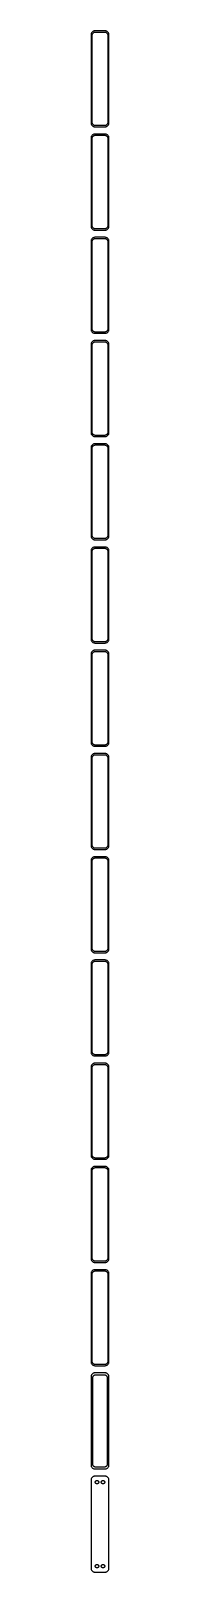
# Model space of a CAD drawing. Header units: metres. Extents: x -11 to 11, y 1875 to 3801.
import ezdxf

# ---------------------------------------------------------------- set-up
doc = ezdxf.new("R2010")
doc.units = ezdxf.units.M

msp = doc.modelspace()

# ---------------------------------------------------------------- linework, layer by layer
for p, q in [((-11.2106, 3796.63), (-11.25, 3796)), ((-11.25, 3796), (-11.25, 3686)), ((-11.0929, 3797.24), (-11.2106, 3796.63)), ((-10.8989, 3797.84), (-11.0929, 3797.24)), ((-10.6315, 3798.41), (-10.8989, 3797.84)), ((-10.2951, 3798.94), (-10.6315, 3798.41)), ((-9.89484, 3799.42), (-10.2951, 3798.94)), ((-9.43712, 3799.85), (-9.89484, 3799.42)), ((-9.75, 3795.5), (-9.71844, 3796)), ((-9.75, 3686.5), (-9.75, 3795.5)), ((-9.71844, 3796), (-9.62433, 3796.49)), ((-9.62433, 3796.49), (-9.4691, 3796.97)), ((-9.4691, 3796.97), (-9.25522, 3797.43)), ((-8.92912, 3800.22), (-9.43712, 3799.85)), ((-9.25522, 3797.43), (-8.98605, 3797.85)), ((-8.98605, 3797.85), (-8.66586, 3798.24)), ((-8.37889, 3800.52), (-8.92912, 3800.22)), ((-8.66586, 3798.24), (-8.29968, 3798.58)), ((-7.79507, 3800.76), (-8.37889, 3800.52)), ((-8.29968, 3798.58), (-7.8933, 3798.88)), ((-7.8933, 3798.88), (-7.45311, 3799.12)), ((-7.1869, 3800.91), (-7.79507, 3800.76)), ((-7.45311, 3799.12), (-6.98605, 3799.3)), ((-6.56395, 3800.99), (-7.1869, 3800.91)), ((-6.98605, 3799.3), (-6.49951, 3799.43)), ((6.56395, 3800.99), (-6.56395, 3800.99)), ((-6.49951, 3799.43), (-6.00116, 3799.49)), ((-6.00116, 3799.49), (6.00116, 3799.49)), ((6.00116, 3799.49), (6.49951, 3799.43)), ((6.49951, 3799.43), (6.98605, 3799.3)), ((7.1869, 3800.91), (6.56395, 3800.99)), ((6.98605, 3799.3), (7.45311, 3799.12)), ((7.79507, 3800.76), (7.1869, 3800.91)), ((7.45311, 3799.12), (7.8933, 3798.88)), ((8.37889, 3800.52), (7.79507, 3800.76)), ((7.8933, 3798.88), (8.29968, 3798.58)), ((8.29968, 3798.58), (8.66586, 3798.24)), ((8.92912, 3800.22), (8.37889, 3800.52)), ((8.66586, 3798.24), (8.98605, 3797.85)), ((9.43712, 3799.85), (8.92912, 3800.22)), ((8.98605, 3797.85), (9.25522, 3797.43)), ((9.25522, 3797.43), (9.4691, 3796.97)), ((9.89484, 3799.42), (9.43712, 3799.85)), ((9.4691, 3796.97), (9.62433, 3796.49)), ((9.62433, 3796.49), (9.71844, 3796)), ((9.71844, 3796), (9.75, 3795.5)), ((9.75, 3795.5), (9.75, 3686.5)), ((10.2951, 3798.94), (9.89484, 3799.42)), ((10.6315, 3798.41), (10.2951, 3798.94)), ((10.8989, 3797.84), (10.6315, 3798.41)), ((11.0929, 3797.24), (10.8989, 3797.84)), ((11.2106, 3796.63), (11.0929, 3797.24)), ((11.25, 3796), (11.2106, 3796.63)), ((11.25, 3686), (11.25, 3796)), ((-11.25, 3686), (-11.2106, 3685.37)), ((-11.2106, 3685.37), (-11.0929, 3684.76)), ((-11.0929, 3684.76), (-10.8989, 3684.16)), ((-10.8989, 3684.16), (-10.6315, 3683.59)), ((-10.6315, 3683.59), (-10.2951, 3683.06)), ((-10.2951, 3683.06), (-9.89484, 3682.58)), ((-9.89484, 3682.58), (-9.43712, 3682.15)), ((-9.71844, 3686), (-9.75, 3686.5)), ((-9.62433, 3685.51), (-9.71844, 3686)), ((-9.4691, 3685.03), (-9.62433, 3685.51)), ((-9.25522, 3684.57), (-9.4691, 3685.03)), ((-9.43712, 3682.15), (-8.92912, 3681.78)), ((-8.98605, 3684.15), (-9.25522, 3684.57)), ((-8.66586, 3683.76), (-8.98605, 3684.15)), ((-8.92912, 3681.78), (-8.37889, 3681.48)), ((-8.29968, 3683.42), (-8.66586, 3683.76)), ((-8.37889, 3681.48), (-7.79507, 3681.24)), ((-7.8933, 3683.12), (-8.29968, 3683.42)), ((-7.45311, 3682.88), (-7.8933, 3683.12)), ((-7.79507, 3681.24), (-7.1869, 3681.09)), ((-6.98605, 3682.7), (-7.45311, 3682.88)), ((-7.1869, 3681.09), (-6.56395, 3681.01)), ((-6.49951, 3682.57), (-6.98605, 3682.7)), ((-6.56395, 3681.01), (6.56395, 3681.01)), ((-6.00116, 3682.51), (-6.49951, 3682.57)), ((6.00116, 3682.51), (-6.00116, 3682.51)), ((6.49951, 3682.57), (6.00116, 3682.51)), ((6.98605, 3682.7), (6.49951, 3682.57)), ((6.56395, 3681.01), (7.1869, 3681.09)), ((7.45311, 3682.88), (6.98605, 3682.7)), ((7.1869, 3681.09), (7.79507, 3681.24)), ((7.8933, 3683.12), (7.45311, 3682.88)), ((7.79507, 3681.24), (8.37889, 3681.48)), ((8.29968, 3683.42), (7.8933, 3683.12)), ((8.66586, 3683.76), (8.29968, 3683.42)), ((8.37889, 3681.48), (8.92912, 3681.78)), ((8.98605, 3684.15), (8.66586, 3683.76)), ((8.92912, 3681.78), (9.43712, 3682.15)), ((9.25522, 3684.57), (8.98605, 3684.15)), ((9.4691, 3685.03), (9.25522, 3684.57)), ((9.43712, 3682.15), (9.89484, 3682.58)), ((9.62433, 3685.51), (9.4691, 3685.03)), ((9.71844, 3686), (9.62433, 3685.51)), ((9.75, 3686.5), (9.71844, 3686)), ((9.89484, 3682.58), (10.2951, 3683.06)), ((10.2951, 3683.06), (10.6315, 3683.59)), ((10.6315, 3683.59), (10.8989, 3684.16)), ((10.8989, 3684.16), (11.0929, 3684.76)), ((11.0929, 3684.76), (11.2106, 3685.37)), ((11.2106, 3685.37), (11.25, 3686)), ((-11.2106, 3667.63), (-11.25, 3667)), ((-11.25, 3667), (-11.25, 3557)), ((-11.0929, 3668.24), (-11.2106, 3667.63)), ((-10.8989, 3668.84), (-11.0929, 3668.24)), ((-10.6315, 3669.41), (-10.8989, 3668.84)), ((-10.2951, 3669.94), (-10.6315, 3669.41)), ((-9.89484, 3670.42), (-10.2951, 3669.94)), ((-9.43712, 3670.85), (-9.89484, 3670.42)), ((-9.75, 3666.5), (-9.71844, 3667)), ((-9.75, 3557.5), (-9.75, 3666.5)), ((-9.71844, 3667), (-9.62433, 3667.49)), ((-9.62433, 3667.49), (-9.4691, 3667.97)), ((-9.4691, 3667.97), (-9.25522, 3668.43)), ((-8.92912, 3671.22), (-9.43712, 3670.85)), ((-9.25522, 3668.43), (-8.98605, 3668.85)), ((-8.98605, 3668.85), (-8.66586, 3669.24)), ((-8.37889, 3671.52), (-8.92912, 3671.22)), ((-8.66586, 3669.24), (-8.29968, 3669.58)), ((-7.79507, 3671.76), (-8.37889, 3671.52)), ((-8.29968, 3669.58), (-7.8933, 3669.88)), ((-7.8933, 3669.88), (-7.45311, 3670.12)), ((-7.1869, 3671.91), (-7.79507, 3671.76)), ((-7.45311, 3670.12), (-6.98605, 3670.3)), ((-6.56395, 3671.99), (-7.1869, 3671.91)), ((-6.98605, 3670.3), (-6.49951, 3670.43)), ((6.56395, 3671.99), (-6.56395, 3671.99)), ((-6.49951, 3670.43), (-6.00116, 3670.49)), ((-6.00116, 3670.49), (6.00116, 3670.49)), ((6.00116, 3670.49), (6.49951, 3670.43)), ((6.49951, 3670.43), (6.98605, 3670.3)), ((7.1869, 3671.91), (6.56395, 3671.99)), ((6.98605, 3670.3), (7.45311, 3670.12)), ((7.79507, 3671.76), (7.1869, 3671.91)), ((7.45311, 3670.12), (7.8933, 3669.88)), ((8.37889, 3671.52), (7.79507, 3671.76)), ((7.8933, 3669.88), (8.29968, 3669.58)), ((8.29968, 3669.58), (8.66586, 3669.24)), ((8.92912, 3671.22), (8.37889, 3671.52)), ((8.66586, 3669.24), (8.98605, 3668.85)), ((9.43712, 3670.85), (8.92912, 3671.22)), ((8.98605, 3668.85), (9.25522, 3668.43)), ((9.25522, 3668.43), (9.4691, 3667.97)), ((9.89484, 3670.42), (9.43712, 3670.85)), ((9.4691, 3667.97), (9.62433, 3667.49)), ((9.62433, 3667.49), (9.71844, 3667)), ((9.71844, 3667), (9.75, 3666.5)), ((9.75, 3666.5), (9.75, 3557.5)), ((10.2951, 3669.94), (9.89484, 3670.42)), ((10.6315, 3669.41), (10.2951, 3669.94)), ((10.8989, 3668.84), (10.6315, 3669.41)), ((11.0929, 3668.24), (10.8989, 3668.84)), ((11.2106, 3667.63), (11.0929, 3668.24)), ((11.25, 3667), (11.2106, 3667.63)), ((11.25, 3557), (11.25, 3667)), ((-11.25, 3557), (-11.2106, 3556.37)), ((-11.2106, 3556.37), (-11.0929, 3555.76)), ((-11.0929, 3555.76), (-10.8989, 3555.16)), ((-10.8989, 3555.16), (-10.6315, 3554.59)), ((-10.6315, 3554.59), (-10.2951, 3554.06)), ((-10.2951, 3554.06), (-9.89484, 3553.58)), ((-9.89484, 3553.58), (-9.43712, 3553.15)), ((-9.71844, 3557), (-9.75, 3557.5)), ((-9.62433, 3556.51), (-9.71844, 3557)), ((-9.4691, 3556.03), (-9.62433, 3556.51)), ((-9.25522, 3555.57), (-9.4691, 3556.03)), ((-9.43712, 3553.15), (-8.92912, 3552.78)), ((-8.98605, 3555.15), (-9.25522, 3555.57)), ((-8.66586, 3554.76), (-8.98605, 3555.15)), ((-8.92912, 3552.78), (-8.37889, 3552.48)), ((-8.29968, 3554.42), (-8.66586, 3554.76)), ((-8.37889, 3552.48), (-7.79507, 3552.24)), ((-7.8933, 3554.12), (-8.29968, 3554.42)), ((-7.45311, 3553.88), (-7.8933, 3554.12)), ((-7.79507, 3552.24), (-7.1869, 3552.09)), ((-6.98605, 3553.7), (-7.45311, 3553.88)), ((-7.1869, 3552.09), (-6.56395, 3552.01)), ((-6.49951, 3553.57), (-6.98605, 3553.7)), ((-6.56395, 3552.01), (6.56395, 3552.01)), ((-6.00116, 3553.51), (-6.49951, 3553.57)), ((6.00116, 3553.51), (-6.00116, 3553.51)), ((6.49951, 3553.57), (6.00116, 3553.51)), ((6.98605, 3553.7), (6.49951, 3553.57)), ((6.56395, 3552.01), (7.1869, 3552.09)), ((7.45311, 3553.88), (6.98605, 3553.7)), ((7.1869, 3552.09), (7.79507, 3552.24)), ((7.8933, 3554.12), (7.45311, 3553.88)), ((7.79507, 3552.24), (8.37889, 3552.48)), ((8.29968, 3554.42), (7.8933, 3554.12)), ((8.66586, 3554.76), (8.29968, 3554.42)), ((8.37889, 3552.48), (8.92912, 3552.78)), ((8.98605, 3555.15), (8.66586, 3554.76)), ((8.92912, 3552.78), (9.43712, 3553.15)), ((9.25522, 3555.57), (8.98605, 3555.15)), ((9.4691, 3556.03), (9.25522, 3555.57)), ((9.43712, 3553.15), (9.89484, 3553.58)), ((9.62433, 3556.51), (9.4691, 3556.03)), ((9.71844, 3557), (9.62433, 3556.51)), ((9.75, 3557.5), (9.71844, 3557)), ((9.89484, 3553.58), (10.2951, 3554.06)), ((10.2951, 3554.06), (10.6315, 3554.59)), ((10.6315, 3554.59), (10.8989, 3555.16)), ((10.8989, 3555.16), (11.0929, 3555.76)), ((11.0929, 3555.76), (11.2106, 3556.37)), ((11.2106, 3556.37), (11.25, 3557)), ((-11.2106, 3538.63), (-11.25, 3538)), ((-11.25, 3538), (-11.25, 3428)), ((-11.0929, 3539.24), (-11.2106, 3538.63)), ((-10.8989, 3539.84), (-11.0929, 3539.24)), ((-10.6315, 3540.41), (-10.8989, 3539.84)), ((-10.2951, 3540.94), (-10.6315, 3540.41)), ((-9.89484, 3541.42), (-10.2951, 3540.94)), ((-9.43712, 3541.85), (-9.89484, 3541.42)), ((-9.75, 3537.5), (-9.71844, 3538)), ((-9.75, 3428.5), (-9.75, 3537.5)), ((-9.71844, 3538), (-9.62433, 3538.49)), ((-9.62433, 3538.49), (-9.4691, 3538.97)), ((-9.4691, 3538.97), (-9.25522, 3539.43)), ((-8.92912, 3542.22), (-9.43712, 3541.85)), ((-9.25522, 3539.43), (-8.98605, 3539.85)), ((-8.98605, 3539.85), (-8.66586, 3540.24)), ((-8.37889, 3542.52), (-8.92912, 3542.22)), ((-8.66586, 3540.24), (-8.29968, 3540.58)), ((-7.79507, 3542.76), (-8.37889, 3542.52)), ((-8.29968, 3540.58), (-7.8933, 3540.88)), ((-7.8933, 3540.88), (-7.45311, 3541.12)), ((-7.1869, 3542.91), (-7.79507, 3542.76)), ((-7.45311, 3541.12), (-6.98605, 3541.3)), ((-6.56395, 3542.99), (-7.1869, 3542.91)), ((-6.98605, 3541.3), (-6.49951, 3541.43)), ((6.56395, 3542.99), (-6.56395, 3542.99)), ((-6.49951, 3541.43), (-6.00116, 3541.49)), ((-6.00116, 3541.49), (6.00116, 3541.49)), ((6.00116, 3541.49), (6.49951, 3541.43)), ((6.49951, 3541.43), (6.98605, 3541.3)), ((7.1869, 3542.91), (6.56395, 3542.99)), ((6.98605, 3541.3), (7.45311, 3541.12)), ((7.79507, 3542.76), (7.1869, 3542.91)), ((7.45311, 3541.12), (7.8933, 3540.88)), ((8.37889, 3542.52), (7.79507, 3542.76)), ((7.8933, 3540.88), (8.29968, 3540.58)), ((8.29968, 3540.58), (8.66586, 3540.24)), ((8.92912, 3542.22), (8.37889, 3542.52)), ((8.66586, 3540.24), (8.98605, 3539.85)), ((9.43712, 3541.85), (8.92912, 3542.22)), ((8.98605, 3539.85), (9.25522, 3539.43)), ((9.25522, 3539.43), (9.4691, 3538.97)), ((9.89484, 3541.42), (9.43712, 3541.85)), ((9.4691, 3538.97), (9.62433, 3538.49)), ((9.62433, 3538.49), (9.71844, 3538)), ((9.71844, 3538), (9.75, 3537.5)), ((9.75, 3537.5), (9.75, 3428.5)), ((10.2951, 3540.94), (9.89484, 3541.42)), ((10.6315, 3540.41), (10.2951, 3540.94)), ((10.8989, 3539.84), (10.6315, 3540.41)), ((11.0929, 3539.24), (10.8989, 3539.84)), ((11.2106, 3538.63), (11.0929, 3539.24)), ((11.25, 3538), (11.2106, 3538.63)), ((11.25, 3428), (11.25, 3538)), ((-9.71844, 3428), (-9.75, 3428.5)), ((9.75, 3428.5), (9.71844, 3428)), ((-11.25, 3428), (-11.2106, 3427.37)), ((-11.2106, 3409.63), (-11.25, 3409)), ((-11.25, 3409), (-11.25, 3299)), ((-11.2106, 3427.37), (-11.0929, 3426.76)), ((-11.0929, 3410.24), (-11.2106, 3409.63)), ((-11.0929, 3426.76), (-10.8989, 3426.16)), ((-10.8989, 3410.84), (-11.0929, 3410.24)), ((-10.8989, 3426.16), (-10.6315, 3425.59)), ((-10.6315, 3411.41), (-10.8989, 3410.84)), ((-10.6315, 3425.59), (-10.2951, 3425.06)), ((-10.2951, 3411.94), (-10.6315, 3411.41)), ((-10.2951, 3425.06), (-9.89484, 3424.58)), ((-9.89484, 3412.42), (-10.2951, 3411.94)), ((-9.89484, 3424.58), (-9.43712, 3424.15)), ((-9.43712, 3412.85), (-9.89484, 3412.42)), ((-9.75, 3408.5), (-9.71844, 3409)), ((-9.62433, 3427.51), (-9.71844, 3428)), ((-9.71844, 3409), (-9.62433, 3409.49)), ((-9.4691, 3427.03), (-9.62433, 3427.51)), ((-9.62433, 3409.49), (-9.4691, 3409.97)), ((-9.25522, 3426.57), (-9.4691, 3427.03)), ((-9.4691, 3409.97), (-9.25522, 3410.43)), ((-9.43712, 3424.15), (-8.92912, 3423.78)), ((-8.92912, 3413.22), (-9.43712, 3412.85)), ((-8.98605, 3426.15), (-9.25522, 3426.57)), ((-9.25522, 3410.43), (-8.98605, 3410.85)), ((-8.66586, 3425.76), (-8.98605, 3426.15)), ((-8.98605, 3410.85), (-8.66586, 3411.24)), ((-8.92912, 3423.78), (-8.37889, 3423.48)), ((-8.37889, 3413.52), (-8.92912, 3413.22)), ((-8.29968, 3425.42), (-8.66586, 3425.76)), ((-8.66586, 3411.24), (-8.29968, 3411.58)), ((-8.37889, 3423.48), (-7.79507, 3423.24)), ((-7.79507, 3413.76), (-8.37889, 3413.52)), ((-7.8933, 3425.12), (-8.29968, 3425.42)), ((-8.29968, 3411.58), (-7.8933, 3411.88)), ((-7.45311, 3424.88), (-7.8933, 3425.12)), ((-7.8933, 3411.88), (-7.45311, 3412.12)), ((-7.79507, 3423.24), (-7.1869, 3423.09)), ((-7.1869, 3413.91), (-7.79507, 3413.76)), ((-6.98605, 3424.7), (-7.45311, 3424.88)), ((-7.45311, 3412.12), (-6.98605, 3412.3)), ((-7.1869, 3423.09), (-6.56395, 3423.01)), ((-6.56395, 3413.99), (-7.1869, 3413.91)), ((-6.49951, 3424.57), (-6.98605, 3424.7)), ((-6.98605, 3412.3), (-6.49951, 3412.43)), ((-6.56395, 3423.01), (6.56395, 3423.01)), ((6.56395, 3413.99), (-6.56395, 3413.99)), ((-6.00116, 3424.51), (-6.49951, 3424.57)), ((-6.49951, 3412.43), (-6.00116, 3412.49)), ((6.00116, 3424.51), (-6.00116, 3424.51)), ((-6.00116, 3412.49), (6.00116, 3412.49)), ((6.49951, 3424.57), (6.00116, 3424.51)), ((6.00116, 3412.49), (6.49951, 3412.43)), ((6.98605, 3424.7), (6.49951, 3424.57)), ((6.49951, 3412.43), (6.98605, 3412.3)), ((6.56395, 3423.01), (7.1869, 3423.09)), ((7.1869, 3413.91), (6.56395, 3413.99)), ((7.45311, 3424.88), (6.98605, 3424.7)), ((6.98605, 3412.3), (7.45311, 3412.12)), ((7.1869, 3423.09), (7.79507, 3423.24)), ((7.79507, 3413.76), (7.1869, 3413.91)), ((7.8933, 3425.12), (7.45311, 3424.88)), ((7.45311, 3412.12), (7.8933, 3411.88)), ((7.79507, 3423.24), (8.37889, 3423.48)), ((8.37889, 3413.52), (7.79507, 3413.76)), ((8.29968, 3425.42), (7.8933, 3425.12)), ((7.8933, 3411.88), (8.29968, 3411.58)), ((8.66586, 3425.76), (8.29968, 3425.42)), ((8.29968, 3411.58), (8.66586, 3411.24)), ((8.37889, 3423.48), (8.92912, 3423.78)), ((8.92912, 3413.22), (8.37889, 3413.52)), ((8.98605, 3426.15), (8.66586, 3425.76)), ((8.66586, 3411.24), (8.98605, 3410.85)), ((8.92912, 3423.78), (9.43712, 3424.15)), ((9.43712, 3412.85), (8.92912, 3413.22)), ((9.25522, 3426.57), (8.98605, 3426.15)), ((8.98605, 3410.85), (9.25522, 3410.43)), ((9.4691, 3427.03), (9.25522, 3426.57)), ((9.25522, 3410.43), (9.4691, 3409.97)), ((9.43712, 3424.15), (9.89484, 3424.58)), ((9.89484, 3412.42), (9.43712, 3412.85)), ((9.62433, 3427.51), (9.4691, 3427.03)), ((9.4691, 3409.97), (9.62433, 3409.49)), ((9.71844, 3428), (9.62433, 3427.51)), ((9.62433, 3409.49), (9.71844, 3409)), ((9.71844, 3409), (9.75, 3408.5)), ((9.89484, 3424.58), (10.2951, 3425.06)), ((10.2951, 3411.94), (9.89484, 3412.42)), ((10.2951, 3425.06), (10.6315, 3425.59)), ((10.6315, 3411.41), (10.2951, 3411.94)), ((10.6315, 3425.59), (10.8989, 3426.16)), ((10.8989, 3410.84), (10.6315, 3411.41)), ((10.8989, 3426.16), (11.0929, 3426.76)), ((11.0929, 3410.24), (10.8989, 3410.84)), ((11.0929, 3426.76), (11.2106, 3427.37)), ((11.2106, 3409.63), (11.0929, 3410.24)), ((11.2106, 3427.37), (11.25, 3428)), ((11.25, 3409), (11.2106, 3409.63)), ((11.25, 3299), (11.25, 3409)), ((-9.75, 3299.5), (-9.75, 3408.5)), ((9.75, 3408.5), (9.75, 3299.5)), ((-11.25, 3299), (-11.2106, 3298.37)), ((-11.2106, 3298.37), (-11.0929, 3297.76)), ((-11.0929, 3297.76), (-10.8989, 3297.16)), ((-10.8989, 3297.16), (-10.6315, 3296.59)), ((-10.6315, 3296.59), (-10.2951, 3296.06)), ((-10.2951, 3296.06), (-9.89484, 3295.58)), ((-9.89484, 3295.58), (-9.43712, 3295.15)), ((-9.71844, 3299), (-9.75, 3299.5)), ((-9.62433, 3298.51), (-9.71844, 3299)), ((-9.4691, 3298.03), (-9.62433, 3298.51)), ((-9.25522, 3297.57), (-9.4691, 3298.03)), ((-9.43712, 3295.15), (-8.92912, 3294.78)), ((-8.98605, 3297.15), (-9.25522, 3297.57)), ((-8.66586, 3296.76), (-8.98605, 3297.15)), ((-8.92912, 3294.78), (-8.37889, 3294.48)), ((-8.29968, 3296.42), (-8.66586, 3296.76)), ((-8.37889, 3294.48), (-7.79507, 3294.24)), ((-7.8933, 3296.12), (-8.29968, 3296.42)), ((-7.45311, 3295.88), (-7.8933, 3296.12)), ((-7.79507, 3294.24), (-7.1869, 3294.09)), ((-6.98605, 3295.7), (-7.45311, 3295.88)), ((-7.1869, 3294.09), (-6.56395, 3294.01)), ((-6.49951, 3295.57), (-6.98605, 3295.7)), ((-6.56395, 3294.01), (6.56395, 3294.01)), ((-6.00116, 3295.51), (-6.49951, 3295.57)), ((6.00116, 3295.51), (-6.00116, 3295.51)), ((6.49951, 3295.57), (6.00116, 3295.51)), ((6.98605, 3295.7), (6.49951, 3295.57)), ((6.56395, 3294.01), (7.1869, 3294.09)), ((7.45311, 3295.88), (6.98605, 3295.7)), ((7.1869, 3294.09), (7.79507, 3294.24)), ((7.8933, 3296.12), (7.45311, 3295.88)), ((7.79507, 3294.24), (8.37889, 3294.48)), ((8.29968, 3296.42), (7.8933, 3296.12)), ((8.66586, 3296.76), (8.29968, 3296.42)), ((8.37889, 3294.48), (8.92912, 3294.78)), ((8.98605, 3297.15), (8.66586, 3296.76)), ((8.92912, 3294.78), (9.43712, 3295.15)), ((9.25522, 3297.57), (8.98605, 3297.15)), ((9.4691, 3298.03), (9.25522, 3297.57)), ((9.43712, 3295.15), (9.89484, 3295.58)), ((9.62433, 3298.51), (9.4691, 3298.03)), ((9.71844, 3299), (9.62433, 3298.51)), ((9.75, 3299.5), (9.71844, 3299)), ((9.89484, 3295.58), (10.2951, 3296.06)), ((10.2951, 3296.06), (10.6315, 3296.59)), ((10.6315, 3296.59), (10.8989, 3297.16)), ((10.8989, 3297.16), (11.0929, 3297.76)), ((11.0929, 3297.76), (11.2106, 3298.37)), ((11.2106, 3298.37), (11.25, 3299)), ((-11.2106, 3280.63), (-11.25, 3280)), ((-11.25, 3280), (-11.25, 3170)), ((-11.0929, 3281.24), (-11.2106, 3280.63)), ((-10.8989, 3281.84), (-11.0929, 3281.24)), ((-10.6315, 3282.41), (-10.8989, 3281.84)), ((-10.2951, 3282.94), (-10.6315, 3282.41)), ((-9.89484, 3283.42), (-10.2951, 3282.94)), ((-9.43712, 3283.85), (-9.89484, 3283.42)), ((-9.75, 3279.5), (-9.71844, 3280)), ((-9.75, 3170.5), (-9.75, 3279.5)), ((-9.71844, 3280), (-9.62433, 3280.49)), ((-9.62433, 3280.49), (-9.4691, 3280.97)), ((-9.4691, 3280.97), (-9.25522, 3281.43)), ((-8.92912, 3284.22), (-9.43712, 3283.85)), ((-9.25522, 3281.43), (-8.98605, 3281.85)), ((-8.98605, 3281.85), (-8.66586, 3282.24)), ((-8.37889, 3284.52), (-8.92912, 3284.22)), ((-8.66586, 3282.24), (-8.29968, 3282.58)), ((-7.79507, 3284.76), (-8.37889, 3284.52)), ((-8.29968, 3282.58), (-7.8933, 3282.88)), ((-7.8933, 3282.88), (-7.45311, 3283.12)), ((-7.1869, 3284.91), (-7.79507, 3284.76)), ((-7.45311, 3283.12), (-6.98605, 3283.3)), ((-6.56395, 3284.99), (-7.1869, 3284.91)), ((-6.98605, 3283.3), (-6.49951, 3283.43)), ((6.56395, 3284.99), (-6.56395, 3284.99)), ((-6.49951, 3283.43), (-6.00116, 3283.49)), ((-6.00116, 3283.49), (6.00116, 3283.49)), ((6.00116, 3283.49), (6.49951, 3283.43)), ((6.49951, 3283.43), (6.98605, 3283.3)), ((7.1869, 3284.91), (6.56395, 3284.99)), ((6.98605, 3283.3), (7.45311, 3283.12)), ((7.79507, 3284.76), (7.1869, 3284.91)), ((7.45311, 3283.12), (7.8933, 3282.88)), ((8.37889, 3284.52), (7.79507, 3284.76)), ((7.8933, 3282.88), (8.29968, 3282.58)), ((8.29968, 3282.58), (8.66586, 3282.24)), ((8.92912, 3284.22), (8.37889, 3284.52)), ((8.66586, 3282.24), (8.98605, 3281.85)), ((9.43712, 3283.85), (8.92912, 3284.22)), ((8.98605, 3281.85), (9.25522, 3281.43)), ((9.25522, 3281.43), (9.4691, 3280.97)), ((9.89484, 3283.42), (9.43712, 3283.85)), ((9.4691, 3280.97), (9.62433, 3280.49)), ((9.62433, 3280.49), (9.71844, 3280)), ((9.71844, 3280), (9.75, 3279.5)), ((9.75, 3279.5), (9.75, 3170.5)), ((10.2951, 3282.94), (9.89484, 3283.42)), ((10.6315, 3282.41), (10.2951, 3282.94)), ((10.8989, 3281.84), (10.6315, 3282.41)), ((11.0929, 3281.24), (10.8989, 3281.84)), ((11.2106, 3280.63), (11.0929, 3281.24)), ((11.25, 3280), (11.2106, 3280.63)), ((11.25, 3170), (11.25, 3280)), ((-11.25, 3170), (-11.2106, 3169.37)), ((-11.2106, 3169.37), (-11.0929, 3168.76)), ((-11.0929, 3168.76), (-10.8989, 3168.16)), ((-10.8989, 3168.16), (-10.6315, 3167.59)), ((-10.6315, 3167.59), (-10.2951, 3167.06)), ((-10.2951, 3167.06), (-9.89484, 3166.58)), ((-9.89484, 3166.58), (-9.43712, 3166.15)), ((-9.71844, 3170), (-9.75, 3170.5)), ((-9.62433, 3169.51), (-9.71844, 3170)), ((-9.4691, 3169.03), (-9.62433, 3169.51)), ((-9.25522, 3168.57), (-9.4691, 3169.03)), ((-9.43712, 3166.15), (-8.92912, 3165.78)), ((-8.98605, 3168.15), (-9.25522, 3168.57)), ((-8.66586, 3167.76), (-8.98605, 3168.15)), ((-8.92912, 3165.78), (-8.37889, 3165.48)), ((-8.29968, 3167.42), (-8.66586, 3167.76)), ((-8.37889, 3165.48), (-7.79507, 3165.24)), ((-7.8933, 3167.12), (-8.29968, 3167.42)), ((-7.45311, 3166.88), (-7.8933, 3167.12)), ((-7.79507, 3165.24), (-7.1869, 3165.09)), ((-6.98605, 3166.7), (-7.45311, 3166.88)), ((-7.1869, 3165.09), (-6.56395, 3165.01)), ((-6.49951, 3166.57), (-6.98605, 3166.7)), ((-6.56395, 3165.01), (6.56395, 3165.01)), ((-6.00116, 3166.51), (-6.49951, 3166.57)), ((6.00116, 3166.51), (-6.00116, 3166.51)), ((6.49951, 3166.57), (6.00116, 3166.51)), ((6.98605, 3166.7), (6.49951, 3166.57)), ((6.56395, 3165.01), (7.1869, 3165.09)), ((7.45311, 3166.88), (6.98605, 3166.7)), ((7.1869, 3165.09), (7.79507, 3165.24)), ((7.8933, 3167.12), (7.45311, 3166.88)), ((7.79507, 3165.24), (8.37889, 3165.48)), ((8.29968, 3167.42), (7.8933, 3167.12)), ((8.66586, 3167.76), (8.29968, 3167.42)), ((8.37889, 3165.48), (8.92912, 3165.78)), ((8.98605, 3168.15), (8.66586, 3167.76)), ((8.92912, 3165.78), (9.43712, 3166.15)), ((9.25522, 3168.57), (8.98605, 3168.15)), ((9.4691, 3169.03), (9.25522, 3168.57)), ((9.43712, 3166.15), (9.89484, 3166.58)), ((9.62433, 3169.51), (9.4691, 3169.03)), ((9.71844, 3170), (9.62433, 3169.51)), ((9.75, 3170.5), (9.71844, 3170)), ((9.89484, 3166.58), (10.2951, 3167.06)), ((10.2951, 3167.06), (10.6315, 3167.59)), ((10.6315, 3167.59), (10.8989, 3168.16)), ((10.8989, 3168.16), (11.0929, 3168.76)), ((11.0929, 3168.76), (11.2106, 3169.37)), ((11.2106, 3169.37), (11.25, 3170)), ((-11.2106, 3151.63), (-11.25, 3151)), ((-11.25, 3151), (-11.25, 3041)), ((-11.0929, 3152.24), (-11.2106, 3151.63)), ((-10.8989, 3152.84), (-11.0929, 3152.24)), ((-10.6315, 3153.41), (-10.8989, 3152.84)), ((-10.2951, 3153.94), (-10.6315, 3153.41)), ((-9.89484, 3154.42), (-10.2951, 3153.94)), ((-9.43712, 3154.85), (-9.89484, 3154.42)), ((-9.75, 3150.5), (-9.71844, 3151)), ((-9.75, 3041.5), (-9.75, 3150.5)), ((-9.71844, 3151), (-9.62433, 3151.49)), ((-9.62433, 3151.49), (-9.4691, 3151.97)), ((-9.4691, 3151.97), (-9.25522, 3152.43)), ((-8.92912, 3155.22), (-9.43712, 3154.85)), ((-9.25522, 3152.43), (-8.98605, 3152.85)), ((-8.98605, 3152.85), (-8.66586, 3153.24)), ((-8.37889, 3155.52), (-8.92912, 3155.22)), ((-8.66586, 3153.24), (-8.29968, 3153.58)), ((-7.79507, 3155.76), (-8.37889, 3155.52)), ((-8.29968, 3153.58), (-7.8933, 3153.88)), ((-7.8933, 3153.88), (-7.45311, 3154.12)), ((-7.1869, 3155.91), (-7.79507, 3155.76)), ((-7.45311, 3154.12), (-6.98605, 3154.3)), ((-6.56395, 3155.99), (-7.1869, 3155.91)), ((-6.98605, 3154.3), (-6.49951, 3154.43)), ((6.56395, 3155.99), (-6.56395, 3155.99)), ((-6.49951, 3154.43), (-6.00116, 3154.49)), ((-6.00116, 3154.49), (6.00116, 3154.49)), ((6.00116, 3154.49), (6.49951, 3154.43)), ((6.49951, 3154.43), (6.98605, 3154.3)), ((7.1869, 3155.91), (6.56395, 3155.99)), ((6.98605, 3154.3), (7.45311, 3154.12)), ((7.79507, 3155.76), (7.1869, 3155.91)), ((7.45311, 3154.12), (7.8933, 3153.88)), ((8.37889, 3155.52), (7.79507, 3155.76)), ((7.8933, 3153.88), (8.29968, 3153.58)), ((8.29968, 3153.58), (8.66586, 3153.24)), ((8.92912, 3155.22), (8.37889, 3155.52)), ((8.66586, 3153.24), (8.98605, 3152.85)), ((9.43712, 3154.85), (8.92912, 3155.22)), ((8.98605, 3152.85), (9.25522, 3152.43)), ((9.25522, 3152.43), (9.4691, 3151.97)), ((9.89484, 3154.42), (9.43712, 3154.85)), ((9.4691, 3151.97), (9.62433, 3151.49)), ((9.62433, 3151.49), (9.71844, 3151)), ((9.71844, 3151), (9.75, 3150.5)), ((9.75, 3150.5), (9.75, 3041.5)), ((10.2951, 3153.94), (9.89484, 3154.42)), ((10.6315, 3153.41), (10.2951, 3153.94)), ((10.8989, 3152.84), (10.6315, 3153.41)), ((11.0929, 3152.24), (10.8989, 3152.84)), ((11.2106, 3151.63), (11.0929, 3152.24)), ((11.25, 3151), (11.2106, 3151.63)), ((11.25, 3041), (11.25, 3151)), ((-11.25, 3041), (-11.2106, 3040.37)), ((-11.2106, 3040.37), (-11.0929, 3039.76)), ((-11.0929, 3039.76), (-10.8989, 3039.16)), ((-10.8989, 3023.84), (-11.0929, 3023.24)), ((-10.8989, 3039.16), (-10.6315, 3038.59)), ((-10.6315, 3024.41), (-10.8989, 3023.84)), ((-10.6315, 3038.59), (-10.2951, 3038.06)), ((-10.2951, 3024.94), (-10.6315, 3024.41)), ((-10.2951, 3038.06), (-9.89484, 3037.58)), ((-9.89484, 3025.42), (-10.2951, 3024.94)), ((-9.89484, 3037.58), (-9.43712, 3037.15)), ((-9.43712, 3025.85), (-9.89484, 3025.42)), ((-9.71844, 3041), (-9.75, 3041.5)), ((-9.62433, 3040.51), (-9.71844, 3041)), ((-9.4691, 3040.03), (-9.62433, 3040.51)), ((-9.25522, 3039.57), (-9.4691, 3040.03)), ((-9.43712, 3037.15), (-8.92912, 3036.78)), ((-8.92912, 3026.22), (-9.43712, 3025.85)), ((-8.98605, 3039.15), (-9.25522, 3039.57)), ((-9.25522, 3023.43), (-8.98605, 3023.85)), ((-8.66586, 3038.76), (-8.98605, 3039.15)), ((-8.98605, 3023.85), (-8.66586, 3024.24)), ((-8.92912, 3036.78), (-8.37889, 3036.48)), ((-8.37889, 3026.52), (-8.92912, 3026.22)), ((-8.29968, 3038.42), (-8.66586, 3038.76)), ((-8.66586, 3024.24), (-8.29968, 3024.58)), ((-8.37889, 3036.48), (-7.79507, 3036.24)), ((-7.79507, 3026.76), (-8.37889, 3026.52)), ((-7.8933, 3038.12), (-8.29968, 3038.42)), ((-8.29968, 3024.58), (-7.8933, 3024.88)), ((-7.45311, 3037.88), (-7.8933, 3038.12)), ((-7.8933, 3024.88), (-7.45311, 3025.12)), ((-7.79507, 3036.24), (-7.1869, 3036.09)), ((-7.1869, 3026.91), (-7.79507, 3026.76)), ((-6.98605, 3037.7), (-7.45311, 3037.88)), ((-7.45311, 3025.12), (-6.98605, 3025.3)), ((-7.1869, 3036.09), (-6.56395, 3036.01)), ((-6.56395, 3026.99), (-7.1869, 3026.91)), ((-6.49951, 3037.57), (-6.98605, 3037.7)), ((-6.98605, 3025.3), (-6.49951, 3025.43)), ((-6.56395, 3036.01), (6.56395, 3036.01)), ((6.56395, 3026.99), (-6.56395, 3026.99)), ((-6.00116, 3037.51), (-6.49951, 3037.57)), ((-6.49951, 3025.43), (-6.00116, 3025.49)), ((6.00116, 3037.51), (-6.00116, 3037.51)), ((-6.00116, 3025.49), (6.00116, 3025.49)), ((6.49951, 3037.57), (6.00116, 3037.51)), ((6.00116, 3025.49), (6.49951, 3025.43)), ((6.98605, 3037.7), (6.49951, 3037.57)), ((6.49951, 3025.43), (6.98605, 3025.3)), ((6.56395, 3036.01), (7.1869, 3036.09)), ((7.1869, 3026.91), (6.56395, 3026.99)), ((7.45311, 3037.88), (6.98605, 3037.7)), ((6.98605, 3025.3), (7.45311, 3025.12)), ((7.1869, 3036.09), (7.79507, 3036.24)), ((7.79507, 3026.76), (7.1869, 3026.91)), ((7.8933, 3038.12), (7.45311, 3037.88)), ((7.45311, 3025.12), (7.8933, 3024.88)), ((7.79507, 3036.24), (8.37889, 3036.48)), ((8.37889, 3026.52), (7.79507, 3026.76)), ((8.29968, 3038.42), (7.8933, 3038.12)), ((7.8933, 3024.88), (8.29968, 3024.58)), ((8.66586, 3038.76), (8.29968, 3038.42)), ((8.29968, 3024.58), (8.66586, 3024.24)), ((8.37889, 3036.48), (8.92912, 3036.78)), ((8.92912, 3026.22), (8.37889, 3026.52)), ((8.98605, 3039.15), (8.66586, 3038.76)), ((8.66586, 3024.24), (8.98605, 3023.85)), ((8.92912, 3036.78), (9.43712, 3037.15)), ((9.43712, 3025.85), (8.92912, 3026.22)), ((9.25522, 3039.57), (8.98605, 3039.15)), ((8.98605, 3023.85), (9.25522, 3023.43)), ((9.4691, 3040.03), (9.25522, 3039.57)), ((9.43712, 3037.15), (9.89484, 3037.58)), ((9.89484, 3025.42), (9.43712, 3025.85)), ((9.62433, 3040.51), (9.4691, 3040.03)), ((9.71844, 3041), (9.62433, 3040.51)), ((9.75, 3041.5), (9.71844, 3041)), ((9.89484, 3037.58), (10.2951, 3038.06)), ((10.2951, 3024.94), (9.89484, 3025.42)), ((10.2951, 3038.06), (10.6315, 3038.59)), ((10.6315, 3024.41), (10.2951, 3024.94)), ((10.6315, 3038.59), (10.8989, 3039.16)), ((10.8989, 3023.84), (10.6315, 3024.41)), ((10.8989, 3039.16), (11.0929, 3039.76)), ((11.0929, 3023.24), (10.8989, 3023.84)), ((11.0929, 3039.76), (11.2106, 3040.37)), ((11.2106, 3040.37), (11.25, 3041)), ((-11.2106, 3022.63), (-11.25, 3022)), ((-11.25, 3022), (-11.25, 2912)), ((-11.0929, 3023.24), (-11.2106, 3022.63)), ((-9.75, 3021.5), (-9.71844, 3022)), ((-9.75, 2912.5), (-9.75, 3021.5)), ((-9.71844, 3022), (-9.62433, 3022.49)), ((-9.62433, 3022.49), (-9.4691, 3022.97)), ((-9.4691, 3022.97), (-9.25522, 3023.43)), ((9.25522, 3023.43), (9.4691, 3022.97)), ((9.4691, 3022.97), (9.62433, 3022.49)), ((9.62433, 3022.49), (9.71844, 3022)), ((9.71844, 3022), (9.75, 3021.5)), ((9.75, 3021.5), (9.75, 2912.5)), ((11.2106, 3022.63), (11.0929, 3023.24)), ((11.25, 3022), (11.2106, 3022.63)), ((11.25, 2912), (11.25, 3022)), ((-11.25, 2912), (-11.2106, 2911.37)), ((-11.2106, 2911.37), (-11.0929, 2910.76)), ((-11.0929, 2910.76), (-10.8989, 2910.16)), ((-10.8989, 2910.16), (-10.6315, 2909.59)), ((-10.6315, 2909.59), (-10.2951, 2909.06)), ((-10.2951, 2909.06), (-9.89484, 2908.58)), ((-9.89484, 2908.58), (-9.43712, 2908.15)), ((-9.71844, 2912), (-9.75, 2912.5)), ((-9.62433, 2911.51), (-9.71844, 2912)), ((-9.4691, 2911.03), (-9.62433, 2911.51)), ((-9.25522, 2910.57), (-9.4691, 2911.03)), ((-8.98605, 2910.15), (-9.25522, 2910.57)), ((-8.66586, 2909.76), (-8.98605, 2910.15)), ((-8.29968, 2909.42), (-8.66586, 2909.76)), ((-7.8933, 2909.12), (-8.29968, 2909.42)), ((-7.45311, 2908.88), (-7.8933, 2909.12)), ((-6.98605, 2908.7), (-7.45311, 2908.88)), ((-6.49951, 2908.57), (-6.98605, 2908.7)), ((-6.00116, 2908.51), (-6.49951, 2908.57)), ((6.00116, 2908.51), (-6.00116, 2908.51)), ((6.49951, 2908.57), (6.00116, 2908.51)), ((6.98605, 2908.7), (6.49951, 2908.57)), ((7.45311, 2908.88), (6.98605, 2908.7)), ((7.8933, 2909.12), (7.45311, 2908.88)), ((8.29968, 2909.42), (7.8933, 2909.12)), ((8.66586, 2909.76), (8.29968, 2909.42)), ((8.98605, 2910.15), (8.66586, 2909.76)), ((9.25522, 2910.57), (8.98605, 2910.15)), ((9.4691, 2911.03), (9.25522, 2910.57)), ((9.43712, 2908.15), (9.89484, 2908.58)), ((9.62433, 2911.51), (9.4691, 2911.03)), ((9.71844, 2912), (9.62433, 2911.51)), ((9.75, 2912.5), (9.71844, 2912)), ((9.89484, 2908.58), (10.2951, 2909.06)), ((10.2951, 2909.06), (10.6315, 2909.59)), ((10.6315, 2909.59), (10.8989, 2910.16)), ((10.8989, 2910.16), (11.0929, 2910.76)), ((11.0929, 2910.76), (11.2106, 2911.37)), ((11.2106, 2911.37), (11.25, 2912)), ((-11.2106, 2893.63), (-11.25, 2893)), ((-11.25, 2893), (-11.25, 2783)), ((-11.0929, 2894.24), (-11.2106, 2893.63)), ((-10.8989, 2894.84), (-11.0929, 2894.24)), ((-10.6315, 2895.41), (-10.8989, 2894.84)), ((-10.2951, 2895.94), (-10.6315, 2895.41)), ((-9.89484, 2896.42), (-10.2951, 2895.94)), ((-9.43712, 2896.85), (-9.89484, 2896.42)), ((-9.75, 2892.5), (-9.71844, 2893)), ((-9.75, 2783.5), (-9.75, 2892.5)), ((-9.71844, 2893), (-9.62433, 2893.49)), ((-9.62433, 2893.49), (-9.4691, 2893.97)), ((-9.4691, 2893.97), (-9.25522, 2894.43)), ((-9.43712, 2908.15), (-8.92912, 2907.78)), ((-8.92912, 2897.22), (-9.43712, 2896.85)), ((-9.25522, 2894.43), (-8.98605, 2894.85)), ((-8.98605, 2894.85), (-8.66586, 2895.24)), ((-8.92912, 2907.78), (-8.37889, 2907.48)), ((-8.37889, 2897.52), (-8.92912, 2897.22)), ((-8.66586, 2895.24), (-8.29968, 2895.58)), ((-8.37889, 2907.48), (-7.79507, 2907.24)), ((-7.79507, 2897.76), (-8.37889, 2897.52)), ((-8.29968, 2895.58), (-7.8933, 2895.88)), ((-7.8933, 2895.88), (-7.45311, 2896.12)), ((-7.79507, 2907.24), (-7.1869, 2907.09)), ((-7.1869, 2897.91), (-7.79507, 2897.76)), ((-7.45311, 2896.12), (-6.98605, 2896.3)), ((-7.1869, 2907.09), (-6.56395, 2907.01)), ((-6.56395, 2897.99), (-7.1869, 2897.91)), ((-6.98605, 2896.3), (-6.49951, 2896.43)), ((-6.56395, 2907.01), (6.56395, 2907.01)), ((6.56395, 2897.99), (-6.56395, 2897.99)), ((-6.49951, 2896.43), (-6.00116, 2896.49)), ((-6.00116, 2896.49), (6.00116, 2896.49)), ((6.00116, 2896.49), (6.49951, 2896.43)), ((6.49951, 2896.43), (6.98605, 2896.3)), ((6.56395, 2907.01), (7.1869, 2907.09)), ((7.1869, 2897.91), (6.56395, 2897.99)), ((6.98605, 2896.3), (7.45311, 2896.12)), ((7.1869, 2907.09), (7.79507, 2907.24)), ((7.79507, 2897.76), (7.1869, 2897.91)), ((7.45311, 2896.12), (7.8933, 2895.88)), ((7.79507, 2907.24), (8.37889, 2907.48)), ((8.37889, 2897.52), (7.79507, 2897.76)), ((7.8933, 2895.88), (8.29968, 2895.58)), ((8.29968, 2895.58), (8.66586, 2895.24)), ((8.37889, 2907.48), (8.92912, 2907.78)), ((8.92912, 2897.22), (8.37889, 2897.52)), ((8.66586, 2895.24), (8.98605, 2894.85)), ((8.92912, 2907.78), (9.43712, 2908.15)), ((9.43712, 2896.85), (8.92912, 2897.22)), ((8.98605, 2894.85), (9.25522, 2894.43)), ((9.25522, 2894.43), (9.4691, 2893.97)), ((9.89484, 2896.42), (9.43712, 2896.85)), ((9.4691, 2893.97), (9.62433, 2893.49)), ((9.62433, 2893.49), (9.71844, 2893)), ((9.71844, 2893), (9.75, 2892.5)), ((9.75, 2892.5), (9.75, 2783.5)), ((10.2951, 2895.94), (9.89484, 2896.42)), ((10.6315, 2895.41), (10.2951, 2895.94)), ((10.8989, 2894.84), (10.6315, 2895.41)), ((11.0929, 2894.24), (10.8989, 2894.84)), ((11.2106, 2893.63), (11.0929, 2894.24)), ((11.25, 2893), (11.2106, 2893.63)), ((11.25, 2783), (11.25, 2893)), ((-11.25, 2783), (-11.2106, 2782.37)), ((-11.2106, 2782.37), (-11.0929, 2781.76)), ((-11.0929, 2781.76), (-10.8989, 2781.16)), ((-10.8989, 2781.16), (-10.6315, 2780.59)), ((-10.6315, 2780.59), (-10.2951, 2780.06)), ((-10.2951, 2780.06), (-9.89484, 2779.58)), ((-9.89484, 2779.58), (-9.43712, 2779.15)), ((-9.71844, 2783), (-9.75, 2783.5)), ((-9.62433, 2782.51), (-9.71844, 2783)), ((-9.4691, 2782.03), (-9.62433, 2782.51)), ((-9.25522, 2781.57), (-9.4691, 2782.03)), ((-9.43712, 2779.15), (-8.92912, 2778.78)), ((-8.98605, 2781.15), (-9.25522, 2781.57)), ((-8.66586, 2780.76), (-8.98605, 2781.15)), ((-8.92912, 2778.78), (-8.37889, 2778.48)), ((-8.29968, 2780.42), (-8.66586, 2780.76)), ((-8.37889, 2778.48), (-7.79507, 2778.24)), ((-7.8933, 2780.12), (-8.29968, 2780.42)), ((-7.45311, 2779.88), (-7.8933, 2780.12)), ((-7.79507, 2778.24), (-7.1869, 2778.09)), ((-6.98605, 2779.7), (-7.45311, 2779.88)), ((-7.1869, 2778.09), (-6.56395, 2778.01)), ((-6.49951, 2779.57), (-6.98605, 2779.7)), ((-6.56395, 2778.01), (6.56395, 2778.01)), ((-6.00116, 2779.51), (-6.49951, 2779.57)), ((6.00116, 2779.51), (-6.00116, 2779.51)), ((6.49951, 2779.57), (6.00116, 2779.51)), ((6.98605, 2779.7), (6.49951, 2779.57)), ((6.56395, 2778.01), (7.1869, 2778.09)), ((7.45311, 2779.88), (6.98605, 2779.7)), ((7.1869, 2778.09), (7.79507, 2778.24)), ((7.8933, 2780.12), (7.45311, 2779.88)), ((7.79507, 2778.24), (8.37889, 2778.48)), ((8.29968, 2780.42), (7.8933, 2780.12)), ((8.66586, 2780.76), (8.29968, 2780.42)), ((8.37889, 2778.48), (8.92912, 2778.78)), ((8.98605, 2781.15), (8.66586, 2780.76)), ((8.92912, 2778.78), (9.43712, 2779.15)), ((9.25522, 2781.57), (8.98605, 2781.15)), ((9.4691, 2782.03), (9.25522, 2781.57)), ((9.43712, 2779.15), (9.89484, 2779.58)), ((9.62433, 2782.51), (9.4691, 2782.03)), ((9.71844, 2783), (9.62433, 2782.51)), ((9.75, 2783.5), (9.71844, 2783)), ((9.89484, 2779.58), (10.2951, 2780.06)), ((10.2951, 2780.06), (10.6315, 2780.59)), ((10.6315, 2780.59), (10.8989, 2781.16)), ((10.8989, 2781.16), (11.0929, 2781.76)), ((11.0929, 2781.76), (11.2106, 2782.37)), ((11.2106, 2782.37), (11.25, 2783)), ((-11.2106, 2764.63), (-11.25, 2764)), ((-11.25, 2764), (-11.25, 2654)), ((-11.0929, 2765.24), (-11.2106, 2764.63)), ((-10.8989, 2765.84), (-11.0929, 2765.24)), ((-10.6315, 2766.41), (-10.8989, 2765.84)), ((-10.2951, 2766.94), (-10.6315, 2766.41)), ((-9.89484, 2767.42), (-10.2951, 2766.94)), ((-9.43712, 2767.85), (-9.89484, 2767.42)), ((-9.75, 2763.5), (-9.71844, 2764)), ((-9.75, 2654.5), (-9.75, 2763.5)), ((-9.71844, 2764), (-9.62433, 2764.49)), ((-9.62433, 2764.49), (-9.4691, 2764.97)), ((-9.4691, 2764.97), (-9.25522, 2765.43)), ((-8.92912, 2768.22), (-9.43712, 2767.85)), ((-9.25522, 2765.43), (-8.98605, 2765.85)), ((-8.98605, 2765.85), (-8.66586, 2766.24)), ((-8.37889, 2768.52), (-8.92912, 2768.22)), ((-8.66586, 2766.24), (-8.29968, 2766.58)), ((-7.79507, 2768.76), (-8.37889, 2768.52)), ((-8.29968, 2766.58), (-7.8933, 2766.88)), ((-7.8933, 2766.88), (-7.45311, 2767.12)), ((-7.1869, 2768.91), (-7.79507, 2768.76)), ((-7.45311, 2767.12), (-6.98605, 2767.3)), ((-6.56395, 2768.99), (-7.1869, 2768.91)), ((-6.98605, 2767.3), (-6.49951, 2767.43)), ((6.56395, 2768.99), (-6.56395, 2768.99)), ((-6.49951, 2767.43), (-6.00116, 2767.49)), ((-6.00116, 2767.49), (6.00116, 2767.49)), ((6.00116, 2767.49), (6.49951, 2767.43)), ((6.49951, 2767.43), (6.98605, 2767.3)), ((7.1869, 2768.91), (6.56395, 2768.99)), ((6.98605, 2767.3), (7.45311, 2767.12)), ((7.79507, 2768.76), (7.1869, 2768.91)), ((7.45311, 2767.12), (7.8933, 2766.88)), ((8.37889, 2768.52), (7.79507, 2768.76)), ((7.8933, 2766.88), (8.29968, 2766.58)), ((8.29968, 2766.58), (8.66586, 2766.24)), ((8.92912, 2768.22), (8.37889, 2768.52)), ((8.66586, 2766.24), (8.98605, 2765.85)), ((9.43712, 2767.85), (8.92912, 2768.22)), ((8.98605, 2765.85), (9.25522, 2765.43)), ((9.25522, 2765.43), (9.4691, 2764.97)), ((9.89484, 2767.42), (9.43712, 2767.85)), ((9.4691, 2764.97), (9.62433, 2764.49)), ((9.62433, 2764.49), (9.71844, 2764)), ((9.71844, 2764), (9.75, 2763.5)), ((9.75, 2763.5), (9.75, 2654.5)), ((10.2951, 2766.94), (9.89484, 2767.42)), ((10.6315, 2766.41), (10.2951, 2766.94)), ((10.8989, 2765.84), (10.6315, 2766.41)), ((11.0929, 2765.24), (10.8989, 2765.84)), ((11.2106, 2764.63), (11.0929, 2765.24)), ((11.25, 2764), (11.2106, 2764.63)), ((11.25, 2654), (11.25, 2764)), ((-11.25, 2654), (-11.2106, 2653.37)), ((-11.2106, 2653.37), (-11.0929, 2652.76)), ((-11.0929, 2652.76), (-10.8989, 2652.16)), ((-10.8989, 2652.16), (-10.6315, 2651.59)), ((-10.6315, 2651.59), (-10.2951, 2651.06)), ((-10.2951, 2651.06), (-9.89484, 2650.58)), ((-9.89484, 2650.58), (-9.43712, 2650.15)), ((-9.43712, 2638.85), (-9.89484, 2638.42)), ((-9.71844, 2654), (-9.75, 2654.5)), ((-9.62433, 2653.51), (-9.71844, 2654)), ((-9.4691, 2653.03), (-9.62433, 2653.51)), ((-9.25522, 2652.57), (-9.4691, 2653.03)), ((-9.43712, 2650.15), (-8.92912, 2649.78)), ((-8.92912, 2639.22), (-9.43712, 2638.85)), ((-8.98605, 2652.15), (-9.25522, 2652.57)), ((-8.66586, 2651.76), (-8.98605, 2652.15)), ((-8.92912, 2649.78), (-8.37889, 2649.48)), ((-8.37889, 2639.52), (-8.92912, 2639.22)), ((-8.29968, 2651.42), (-8.66586, 2651.76)), ((-8.37889, 2649.48), (-7.79507, 2649.24)), ((-7.79507, 2639.76), (-8.37889, 2639.52)), ((-7.8933, 2651.12), (-8.29968, 2651.42)), ((-7.45311, 2650.88), (-7.8933, 2651.12)), ((-7.79507, 2649.24), (-7.1869, 2649.09)), ((-7.1869, 2639.91), (-7.79507, 2639.76)), ((-6.98605, 2650.7), (-7.45311, 2650.88)), ((-7.1869, 2649.09), (-6.56395, 2649.01)), ((-6.56395, 2639.99), (-7.1869, 2639.91)), ((-6.49951, 2650.57), (-6.98605, 2650.7)), ((-6.56395, 2649.01), (6.56395, 2649.01)), ((6.56395, 2639.99), (-6.56395, 2639.99)), ((-6.00116, 2650.51), (-6.49951, 2650.57)), ((6.00116, 2650.51), (-6.00116, 2650.51)), ((6.49951, 2650.57), (6.00116, 2650.51)), ((6.98605, 2650.7), (6.49951, 2650.57)), ((6.56395, 2649.01), (7.1869, 2649.09)), ((7.1869, 2639.91), (6.56395, 2639.99)), ((7.45311, 2650.88), (6.98605, 2650.7)), ((7.1869, 2649.09), (7.79507, 2649.24)), ((7.79507, 2639.76), (7.1869, 2639.91)), ((7.8933, 2651.12), (7.45311, 2650.88)), ((7.79507, 2649.24), (8.37889, 2649.48)), ((8.37889, 2639.52), (7.79507, 2639.76)), ((8.29968, 2651.42), (7.8933, 2651.12)), ((8.66586, 2651.76), (8.29968, 2651.42)), ((8.37889, 2649.48), (8.92912, 2649.78)), ((8.92912, 2639.22), (8.37889, 2639.52)), ((8.98605, 2652.15), (8.66586, 2651.76)), ((8.92912, 2649.78), (9.43712, 2650.15)), ((9.43712, 2638.85), (8.92912, 2639.22)), ((9.25522, 2652.57), (8.98605, 2652.15)), ((9.4691, 2653.03), (9.25522, 2652.57)), ((9.43712, 2650.15), (9.89484, 2650.58)), ((9.89484, 2638.42), (9.43712, 2638.85)), ((9.62433, 2653.51), (9.4691, 2653.03)), ((9.71844, 2654), (9.62433, 2653.51)), ((9.75, 2654.5), (9.71844, 2654)), ((9.89484, 2650.58), (10.2951, 2651.06)), ((10.2951, 2651.06), (10.6315, 2651.59)), ((10.6315, 2651.59), (10.8989, 2652.16)), ((10.8989, 2652.16), (11.0929, 2652.76)), ((11.0929, 2652.76), (11.2106, 2653.37)), ((11.2106, 2653.37), (11.25, 2654)), ((-11.2106, 2635.63), (-11.25, 2635)), ((-11.25, 2635), (-11.25, 2525)), ((-11.0929, 2636.24), (-11.2106, 2635.63)), ((-10.8989, 2636.84), (-11.0929, 2636.24)), ((-10.6315, 2637.41), (-10.8989, 2636.84)), ((-10.2951, 2637.94), (-10.6315, 2637.41)), ((-9.89484, 2638.42), (-10.2951, 2637.94)), ((-9.75, 2634.5), (-9.71844, 2635)), ((-9.75, 2525.5), (-9.75, 2634.5)), ((-9.71844, 2635), (-9.62433, 2635.49)), ((-9.62433, 2635.49), (-9.4691, 2635.97)), ((-9.4691, 2635.97), (-9.25522, 2636.43)), ((-9.25522, 2636.43), (-8.98605, 2636.85)), ((-8.98605, 2636.85), (-8.66586, 2637.24)), ((-8.66586, 2637.24), (-8.29968, 2637.58)), ((-8.29968, 2637.58), (-7.8933, 2637.88)), ((-7.8933, 2637.88), (-7.45311, 2638.12)), ((-7.45311, 2638.12), (-6.98605, 2638.3)), ((-6.98605, 2638.3), (-6.49951, 2638.43)), ((-6.49951, 2638.43), (-6.00116, 2638.49)), ((-6.00116, 2638.49), (6.00116, 2638.49)), ((6.00116, 2638.49), (6.49951, 2638.43)), ((6.49951, 2638.43), (6.98605, 2638.3)), ((6.98605, 2638.3), (7.45311, 2638.12)), ((7.45311, 2638.12), (7.8933, 2637.88)), ((7.8933, 2637.88), (8.29968, 2637.58)), ((8.29968, 2637.58), (8.66586, 2637.24)), ((8.66586, 2637.24), (8.98605, 2636.85)), ((8.98605, 2636.85), (9.25522, 2636.43)), ((9.25522, 2636.43), (9.4691, 2635.97)), ((9.4691, 2635.97), (9.62433, 2635.49)), ((9.62433, 2635.49), (9.71844, 2635)), ((9.71844, 2635), (9.75, 2634.5)), ((9.75, 2634.5), (9.75, 2525.5)), ((10.2951, 2637.94), (9.89484, 2638.42)), ((10.6315, 2637.41), (10.2951, 2637.94)), ((10.8989, 2636.84), (10.6315, 2637.41)), ((11.0929, 2636.24), (10.8989, 2636.84)), ((11.2106, 2635.63), (11.0929, 2636.24)), ((11.25, 2635), (11.2106, 2635.63)), ((11.25, 2525), (11.25, 2635)), ((-11.25, 2525), (-11.2106, 2524.37)), ((-11.2106, 2524.37), (-11.0929, 2523.76)), ((-11.0929, 2523.76), (-10.8989, 2523.16)), ((-10.8989, 2523.16), (-10.6315, 2522.59)), ((-9.71844, 2525), (-9.75, 2525.5)), ((-9.62433, 2524.51), (-9.71844, 2525)), ((-9.4691, 2524.03), (-9.62433, 2524.51)), ((-9.25522, 2523.57), (-9.4691, 2524.03)), ((-8.98605, 2523.15), (-9.25522, 2523.57)), ((-8.66586, 2522.76), (-8.98605, 2523.15)), ((8.98605, 2523.15), (8.66586, 2522.76)), ((9.25522, 2523.57), (8.98605, 2523.15)), ((9.4691, 2524.03), (9.25522, 2523.57)), ((9.62433, 2524.51), (9.4691, 2524.03)), ((9.71844, 2525), (9.62433, 2524.51)), ((9.75, 2525.5), (9.71844, 2525)), ((10.6315, 2522.59), (10.8989, 2523.16)), ((10.8989, 2523.16), (11.0929, 2523.76)), ((11.0929, 2523.76), (11.2106, 2524.37)), ((11.2106, 2524.37), (11.25, 2525)), ((-11.2106, 2506.63), (-11.25, 2506)), ((-11.25, 2506), (-11.25, 2396)), ((-11.0929, 2507.24), (-11.2106, 2506.63)), ((-10.8989, 2507.84), (-11.0929, 2507.24)), ((-10.6315, 2508.41), (-10.8989, 2507.84)), ((-10.6315, 2522.59), (-10.2951, 2522.06)), ((-10.2951, 2508.94), (-10.6315, 2508.41)), ((-10.2951, 2522.06), (-9.89484, 2521.58)), ((-9.89484, 2509.42), (-10.2951, 2508.94)), ((-9.89484, 2521.58), (-9.43712, 2521.15)), ((-9.43712, 2509.85), (-9.89484, 2509.42)), ((-9.75, 2505.5), (-9.71844, 2506)), ((-9.75, 2396.5), (-9.75, 2505.5)), ((-9.71844, 2506), (-9.62433, 2506.49)), ((-9.62433, 2506.49), (-9.4691, 2506.97)), ((-9.4691, 2506.97), (-9.25522, 2507.43)), ((-9.43712, 2521.15), (-8.92912, 2520.78)), ((-8.92912, 2510.22), (-9.43712, 2509.85)), ((-9.25522, 2507.43), (-8.98605, 2507.85)), ((-8.98605, 2507.85), (-8.66586, 2508.24)), ((-8.92912, 2520.78), (-8.37889, 2520.48)), ((-8.37889, 2510.52), (-8.92912, 2510.22)), ((-8.29968, 2522.42), (-8.66586, 2522.76)), ((-8.66586, 2508.24), (-8.29968, 2508.58)), ((-8.37889, 2520.48), (-7.79507, 2520.24)), ((-7.79507, 2510.76), (-8.37889, 2510.52)), ((-7.8933, 2522.12), (-8.29968, 2522.42)), ((-8.29968, 2508.58), (-7.8933, 2508.88)), ((-7.45311, 2521.88), (-7.8933, 2522.12)), ((-7.8933, 2508.88), (-7.45311, 2509.12)), ((-7.79507, 2520.24), (-7.1869, 2520.09)), ((-7.1869, 2510.91), (-7.79507, 2510.76)), ((-6.98605, 2521.7), (-7.45311, 2521.88)), ((-7.45311, 2509.12), (-6.98605, 2509.3)), ((-7.1869, 2520.09), (-6.56395, 2520.01)), ((-6.56395, 2510.99), (-7.1869, 2510.91)), ((-6.49951, 2521.57), (-6.98605, 2521.7)), ((-6.98605, 2509.3), (-6.49951, 2509.43)), ((-6.56395, 2520.01), (6.56395, 2520.01)), ((6.56395, 2510.99), (-6.56395, 2510.99)), ((-6.00116, 2521.51), (-6.49951, 2521.57)), ((-6.49951, 2509.43), (-6.00116, 2509.49)), ((6.00116, 2521.51), (-6.00116, 2521.51)), ((-6.00116, 2509.49), (6.00116, 2509.49)), ((6.49951, 2521.57), (6.00116, 2521.51)), ((6.00116, 2509.49), (6.49951, 2509.43)), ((6.98605, 2521.7), (6.49951, 2521.57)), ((6.49951, 2509.43), (6.98605, 2509.3)), ((6.56395, 2520.01), (7.1869, 2520.09)), ((7.1869, 2510.91), (6.56395, 2510.99)), ((7.45311, 2521.88), (6.98605, 2521.7)), ((6.98605, 2509.3), (7.45311, 2509.12)), ((7.1869, 2520.09), (7.79507, 2520.24)), ((7.79507, 2510.76), (7.1869, 2510.91)), ((7.8933, 2522.12), (7.45311, 2521.88)), ((7.45311, 2509.12), (7.8933, 2508.88)), ((7.79507, 2520.24), (8.37889, 2520.48)), ((8.37889, 2510.52), (7.79507, 2510.76)), ((8.29968, 2522.42), (7.8933, 2522.12)), ((7.8933, 2508.88), (8.29968, 2508.58)), ((8.66586, 2522.76), (8.29968, 2522.42)), ((8.29968, 2508.58), (8.66586, 2508.24)), ((8.37889, 2520.48), (8.92912, 2520.78)), ((8.92912, 2510.22), (8.37889, 2510.52)), ((8.66586, 2508.24), (8.98605, 2507.85)), ((8.92912, 2520.78), (9.43712, 2521.15)), ((9.43712, 2509.85), (8.92912, 2510.22)), ((8.98605, 2507.85), (9.25522, 2507.43)), ((9.25522, 2507.43), (9.4691, 2506.97)), ((9.43712, 2521.15), (9.89484, 2521.58)), ((9.89484, 2509.42), (9.43712, 2509.85)), ((9.4691, 2506.97), (9.62433, 2506.49)), ((9.62433, 2506.49), (9.71844, 2506)), ((9.71844, 2506), (9.75, 2505.5)), ((9.75, 2505.5), (9.75, 2396.5)), ((9.89484, 2521.58), (10.2951, 2522.06)), ((10.2951, 2508.94), (9.89484, 2509.42)), ((10.2951, 2522.06), (10.6315, 2522.59)), ((10.6315, 2508.41), (10.2951, 2508.94)), ((10.8989, 2507.84), (10.6315, 2508.41)), ((11.0929, 2507.24), (10.8989, 2507.84)), ((11.2106, 2506.63), (11.0929, 2507.24)), ((11.25, 2506), (11.2106, 2506.63)), ((11.25, 2396), (11.25, 2506)), ((-11.25, 2396), (-11.2106, 2395.37)), ((-11.2106, 2395.37), (-11.0929, 2394.76)), ((-11.0929, 2394.76), (-10.8989, 2394.16)), ((-10.8989, 2394.16), (-10.6315, 2393.59)), ((-10.6315, 2393.59), (-10.2951, 2393.06)), ((-10.2951, 2393.06), (-9.89484, 2392.58)), ((-9.89484, 2392.58), (-9.43712, 2392.15)), ((-9.71844, 2396), (-9.75, 2396.5)), ((-9.62433, 2395.51), (-9.71844, 2396)), ((-9.4691, 2395.03), (-9.62433, 2395.51)), ((-9.25522, 2394.57), (-9.4691, 2395.03)), ((-9.43712, 2392.15), (-8.92912, 2391.78)), ((-8.98605, 2394.15), (-9.25522, 2394.57)), ((-8.66586, 2393.76), (-8.98605, 2394.15)), ((-8.92912, 2391.78), (-8.37889, 2391.48)), ((-8.29968, 2393.42), (-8.66586, 2393.76)), ((-8.37889, 2391.48), (-7.79507, 2391.24)), ((-7.8933, 2393.12), (-8.29968, 2393.42)), ((-7.45311, 2392.88), (-7.8933, 2393.12)), ((-7.79507, 2391.24), (-7.1869, 2391.09)), ((-6.98605, 2392.7), (-7.45311, 2392.88)), ((-7.1869, 2391.09), (-6.56395, 2391.01)), ((-6.49951, 2392.57), (-6.98605, 2392.7)), ((-6.56395, 2391.01), (6.56395, 2391.01)), ((-6.00116, 2392.51), (-6.49951, 2392.57)), ((6.00116, 2392.51), (-6.00116, 2392.51)), ((6.49951, 2392.57), (6.00116, 2392.51)), ((6.98605, 2392.7), (6.49951, 2392.57)), ((6.56395, 2391.01), (7.1869, 2391.09)), ((7.45311, 2392.88), (6.98605, 2392.7)), ((7.1869, 2391.09), (7.79507, 2391.24)), ((7.8933, 2393.12), (7.45311, 2392.88)), ((7.79507, 2391.24), (8.37889, 2391.48)), ((8.29968, 2393.42), (7.8933, 2393.12)), ((8.66586, 2393.76), (8.29968, 2393.42)), ((8.37889, 2391.48), (8.92912, 2391.78)), ((8.98605, 2394.15), (8.66586, 2393.76)), ((8.92912, 2391.78), (9.43712, 2392.15)), ((9.25522, 2394.57), (8.98605, 2394.15)), ((9.4691, 2395.03), (9.25522, 2394.57)), ((9.43712, 2392.15), (9.89484, 2392.58)), ((9.62433, 2395.51), (9.4691, 2395.03)), ((9.71844, 2396), (9.62433, 2395.51)), ((9.75, 2396.5), (9.71844, 2396)), ((9.89484, 2392.58), (10.2951, 2393.06)), ((10.2951, 2393.06), (10.6315, 2393.59)), ((10.6315, 2393.59), (10.8989, 2394.16)), ((10.8989, 2394.16), (11.0929, 2394.76)), ((11.0929, 2394.76), (11.2106, 2395.37)), ((11.2106, 2395.37), (11.25, 2396)), ((-11.2106, 2377.63), (-11.25, 2377)), ((-11.25, 2377), (-11.25, 2267)), ((-11.0929, 2378.24), (-11.2106, 2377.63)), ((-10.8989, 2378.84), (-11.0929, 2378.24)), ((-10.6315, 2379.41), (-10.8989, 2378.84)), ((-10.2951, 2379.94), (-10.6315, 2379.41)), ((-9.89484, 2380.42), (-10.2951, 2379.94)), ((-9.43712, 2380.85), (-9.89484, 2380.42)), ((-9.75, 2376.5), (-9.71844, 2377)), ((-9.75, 2267.5), (-9.75, 2376.5)), ((-9.71844, 2377), (-9.62433, 2377.49)), ((-9.62433, 2377.49), (-9.4691, 2377.97)), ((-9.4691, 2377.97), (-9.25522, 2378.43)), ((-8.92912, 2381.22), (-9.43712, 2380.85)), ((-9.25522, 2378.43), (-8.98605, 2378.85)), ((-8.98605, 2378.85), (-8.66586, 2379.24)), ((-8.37889, 2381.52), (-8.92912, 2381.22)), ((-8.66586, 2379.24), (-8.29968, 2379.58)), ((-7.79507, 2381.76), (-8.37889, 2381.52)), ((-8.29968, 2379.58), (-7.8933, 2379.88)), ((-7.8933, 2379.88), (-7.45311, 2380.12)), ((-7.1869, 2381.91), (-7.79507, 2381.76)), ((-7.45311, 2380.12), (-6.98605, 2380.3)), ((-6.56395, 2381.99), (-7.1869, 2381.91)), ((-6.98605, 2380.3), (-6.49951, 2380.43)), ((6.56395, 2381.99), (-6.56395, 2381.99)), ((-6.49951, 2380.43), (-6.00116, 2380.49)), ((-6.00116, 2380.49), (6.00116, 2380.49)), ((6.00116, 2380.49), (6.49951, 2380.43)), ((6.49951, 2380.43), (6.98605, 2380.3)), ((7.1869, 2381.91), (6.56395, 2381.99)), ((6.98605, 2380.3), (7.45311, 2380.12)), ((7.79507, 2381.76), (7.1869, 2381.91)), ((7.45311, 2380.12), (7.8933, 2379.88)), ((8.37889, 2381.52), (7.79507, 2381.76)), ((7.8933, 2379.88), (8.29968, 2379.58)), ((8.29968, 2379.58), (8.66586, 2379.24)), ((8.92912, 2381.22), (8.37889, 2381.52)), ((8.66586, 2379.24), (8.98605, 2378.85)), ((9.43712, 2380.85), (8.92912, 2381.22)), ((8.98605, 2378.85), (9.25522, 2378.43)), ((9.25522, 2378.43), (9.4691, 2377.97)), ((9.89484, 2380.42), (9.43712, 2380.85)), ((9.4691, 2377.97), (9.62433, 2377.49)), ((9.62433, 2377.49), (9.71844, 2377)), ((9.71844, 2377), (9.75, 2376.5)), ((9.75, 2376.5), (9.75, 2267.5)), ((10.2951, 2379.94), (9.89484, 2380.42)), ((10.6315, 2379.41), (10.2951, 2379.94)), ((10.8989, 2378.84), (10.6315, 2379.41)), ((11.0929, 2378.24), (10.8989, 2378.84)), ((11.2106, 2377.63), (11.0929, 2378.24)), ((11.25, 2377), (11.2106, 2377.63)), ((11.25, 2267), (11.25, 2377)), ((-11.25, 2267), (-11.2106, 2266.37)), ((-11.2106, 2266.37), (-11.0929, 2265.76)), ((-11.0929, 2265.76), (-10.8989, 2265.16)), ((-10.8989, 2265.16), (-10.6315, 2264.59)), ((-10.6315, 2264.59), (-10.2951, 2264.06)), ((-10.2951, 2264.06), (-9.89484, 2263.58)), ((-9.89484, 2263.58), (-9.43712, 2263.15)), ((-9.71844, 2267), (-9.75, 2267.5)), ((-9.62433, 2266.51), (-9.71844, 2267)), ((-9.4691, 2266.03), (-9.62433, 2266.51)), ((-9.25522, 2265.57), (-9.4691, 2266.03)), ((-9.43712, 2263.15), (-8.92912, 2262.78)), ((-8.98605, 2265.15), (-9.25522, 2265.57)), ((-8.66586, 2264.76), (-8.98605, 2265.15)), ((-8.92912, 2262.78), (-8.37889, 2262.48)), ((-8.29968, 2264.42), (-8.66586, 2264.76)), ((-8.37889, 2262.48), (-7.79507, 2262.24)), ((-7.8933, 2264.12), (-8.29968, 2264.42)), ((-7.45311, 2263.88), (-7.8933, 2264.12)), ((-7.79507, 2262.24), (-7.1869, 2262.09)), ((-6.98605, 2263.7), (-7.45311, 2263.88)), ((-7.1869, 2262.09), (-6.56395, 2262.01)), ((-6.49951, 2263.57), (-6.98605, 2263.7)), ((-6.56395, 2262.01), (6.56395, 2262.01)), ((-6.00116, 2263.51), (-6.49951, 2263.57)), ((6.00116, 2263.51), (-6.00116, 2263.51)), ((6.49951, 2263.57), (6.00116, 2263.51)), ((6.98605, 2263.7), (6.49951, 2263.57)), ((6.56395, 2262.01), (7.1869, 2262.09)), ((7.45311, 2263.88), (6.98605, 2263.7)), ((7.1869, 2262.09), (7.79507, 2262.24)), ((7.8933, 2264.12), (7.45311, 2263.88)), ((7.79507, 2262.24), (8.37889, 2262.48)), ((8.29968, 2264.42), (7.8933, 2264.12)), ((8.66586, 2264.76), (8.29968, 2264.42)), ((8.37889, 2262.48), (8.92912, 2262.78)), ((8.98605, 2265.15), (8.66586, 2264.76)), ((8.92912, 2262.78), (9.43712, 2263.15)), ((9.25522, 2265.57), (8.98605, 2265.15)), ((9.4691, 2266.03), (9.25522, 2265.57)), ((9.43712, 2263.15), (9.89484, 2263.58)), ((9.62433, 2266.51), (9.4691, 2266.03)), ((9.71844, 2267), (9.62433, 2266.51)), ((9.75, 2267.5), (9.71844, 2267)), ((9.89484, 2263.58), (10.2951, 2264.06)), ((10.2951, 2264.06), (10.6315, 2264.59)), ((10.6315, 2264.59), (10.8989, 2265.16)), ((10.8989, 2265.16), (11.0929, 2265.76)), ((11.0929, 2265.76), (11.2106, 2266.37)), ((11.2106, 2266.37), (11.25, 2267)), ((-11.2106, 2248.63), (-11.25, 2248)), ((-11.25, 2248), (-11.25, 2138)), ((-11.0929, 2249.24), (-11.2106, 2248.63)), ((-10.8989, 2249.84), (-11.0929, 2249.24)), ((-10.6315, 2250.41), (-10.8989, 2249.84)), ((-10.2951, 2250.94), (-10.6315, 2250.41)), ((-9.89484, 2251.42), (-10.2951, 2250.94)), ((-9.43712, 2251.85), (-9.89484, 2251.42)), ((-9.75, 2247.5), (-9.71844, 2248)), ((-9.75, 2138.5), (-9.75, 2247.5)), ((-9.71844, 2248), (-9.62433, 2248.49)), ((-9.62433, 2248.49), (-9.4691, 2248.97)), ((-9.4691, 2248.97), (-9.25522, 2249.43)), ((-8.92912, 2252.22), (-9.43712, 2251.85)), ((-9.25522, 2249.43), (-8.98605, 2249.85)), ((-8.98605, 2249.85), (-8.66586, 2250.24)), ((-8.37889, 2252.52), (-8.92912, 2252.22)), ((-8.66586, 2250.24), (-8.29968, 2250.58)), ((-7.79507, 2252.76), (-8.37889, 2252.52)), ((-8.29968, 2250.58), (-7.8933, 2250.88)), ((-7.8933, 2250.88), (-7.45311, 2251.12)), ((-7.1869, 2252.91), (-7.79507, 2252.76)), ((-7.45311, 2251.12), (-6.98605, 2251.3)), ((-6.56395, 2252.99), (-7.1869, 2252.91)), ((-6.98605, 2251.3), (-6.49951, 2251.43)), ((6.56395, 2252.99), (-6.56395, 2252.99)), ((-6.49951, 2251.43), (-6.00116, 2251.49)), ((-6.00116, 2251.49), (6.00116, 2251.49)), ((6.00116, 2251.49), (6.49951, 2251.43)), ((6.49951, 2251.43), (6.98605, 2251.3)), ((7.1869, 2252.91), (6.56395, 2252.99)), ((6.98605, 2251.3), (7.45311, 2251.12)), ((7.79507, 2252.76), (7.1869, 2252.91)), ((7.45311, 2251.12), (7.8933, 2250.88)), ((8.37889, 2252.52), (7.79507, 2252.76)), ((7.8933, 2250.88), (8.29968, 2250.58)), ((8.29968, 2250.58), (8.66586, 2250.24)), ((8.92912, 2252.22), (8.37889, 2252.52)), ((8.66586, 2250.24), (8.98605, 2249.85)), ((9.43712, 2251.85), (8.92912, 2252.22)), ((8.98605, 2249.85), (9.25522, 2249.43)), ((9.25522, 2249.43), (9.4691, 2248.97)), ((9.89484, 2251.42), (9.43712, 2251.85)), ((9.4691, 2248.97), (9.62433, 2248.49)), ((9.62433, 2248.49), (9.71844, 2248)), ((9.71844, 2248), (9.75, 2247.5)), ((9.75, 2247.5), (9.75, 2138.5)), ((10.2951, 2250.94), (9.89484, 2251.42)), ((10.6315, 2250.41), (10.2951, 2250.94)), ((10.8989, 2249.84), (10.6315, 2250.41)), ((11.0929, 2249.24), (10.8989, 2249.84)), ((11.2106, 2248.63), (11.0929, 2249.24)), ((11.25, 2248), (11.2106, 2248.63)), ((11.25, 2138), (11.25, 2248)), ((-11.25, 2138), (-11.2106, 2137.37)), ((-9.71844, 2138), (-9.75, 2138.5)), ((-9.62433, 2137.51), (-9.71844, 2138)), ((9.71844, 2138), (9.62433, 2137.51)), ((9.75, 2138.5), (9.71844, 2138)), ((11.2106, 2137.37), (11.25, 2138)), ((-11.2106, 2119.63), (-11.25, 2119)), ((-11.25, 2119), (-11.25, 2009)), ((-11.2106, 2137.37), (-11.0929, 2136.76)), ((-11.0929, 2120.24), (-11.2106, 2119.63)), ((-11.0929, 2136.76), (-10.8989, 2136.16)), ((-10.8989, 2120.84), (-11.0929, 2120.24)), ((-10.8989, 2136.16), (-10.6315, 2135.59)), ((-10.6315, 2121.41), (-10.8989, 2120.84)), ((-10.6315, 2135.59), (-10.2951, 2135.06)), ((-10.2951, 2121.94), (-10.6315, 2121.41)), ((-10.2951, 2135.06), (-9.89484, 2134.58)), ((-9.89484, 2122.42), (-10.2951, 2121.94)), ((-9.89484, 2134.58), (-9.43712, 2134.15)), ((-9.43712, 2122.85), (-9.89484, 2122.42)), ((-9.4691, 2137.03), (-9.62433, 2137.51)), ((-9.25522, 2136.57), (-9.4691, 2137.03)), ((-9.43712, 2134.15), (-8.92912, 2133.78)), ((-8.92912, 2123.22), (-9.43712, 2122.85)), ((-8.98605, 2136.15), (-9.25522, 2136.57)), ((-8.66586, 2135.76), (-8.98605, 2136.15)), ((-8.92912, 2133.78), (-8.37889, 2133.48)), ((-8.37889, 2123.52), (-8.92912, 2123.22)), ((-8.86292, 2118.5), (-8.83836, 2118.89)), ((-8.83836, 2118.89), (-8.76512, 2119.27)), ((-8.76512, 2119.27), (-8.64432, 2119.65)), ((-8.29968, 2135.42), (-8.66586, 2135.76)), ((-8.64432, 2119.65), (-8.47786, 2120)), ((-8.47786, 2120), (-8.2684, 2120.33)), ((-8.37889, 2133.48), (-7.79507, 2133.24)), ((-7.79507, 2123.76), (-8.37889, 2123.52)), ((-7.8933, 2135.12), (-8.29968, 2135.42)), ((-8.2684, 2120.33), (-8.01921, 2120.63)), ((-8.01921, 2120.63), (-7.73424, 2120.9)), ((-7.45311, 2134.88), (-7.8933, 2135.12)), ((-7.79507, 2133.24), (-7.1869, 2133.09)), ((-7.1869, 2123.91), (-7.79507, 2123.76)), ((-7.73424, 2120.9), (-7.41798, 2121.13)), ((-6.98605, 2134.7), (-7.45311, 2134.88)), ((-7.41798, 2121.13), (-7.07541, 2121.32)), ((-7.1869, 2133.09), (-6.56395, 2133.01)), ((-6.56395, 2123.99), (-7.1869, 2123.91)), ((-7.07541, 2121.32), (-6.71194, 2121.46)), ((-6.49951, 2134.57), (-6.98605, 2134.7)), ((-6.71194, 2121.46), (-6.3333, 2121.56)), ((-6.56395, 2133.01), (6.56395, 2133.01)), ((6.56395, 2123.99), (-6.56395, 2123.99)), ((-6.00116, 2134.51), (-6.49951, 2134.57)), ((-6.3333, 2121.56), (-5.94545, 2121.61)), ((6.00116, 2134.51), (-6.00116, 2134.51)), ((-5.94545, 2121.61), (5.94545, 2121.61)), ((5.94545, 2121.61), (6.3333, 2121.56)), ((6.49951, 2134.57), (6.00116, 2134.51)), ((6.3333, 2121.56), (6.71194, 2121.46)), ((6.98605, 2134.7), (6.49951, 2134.57)), ((6.56395, 2133.01), (7.1869, 2133.09)), ((7.1869, 2123.91), (6.56395, 2123.99)), ((6.71194, 2121.46), (7.07541, 2121.32)), ((7.45311, 2134.88), (6.98605, 2134.7)), ((7.07541, 2121.32), (7.41798, 2121.13)), ((7.1869, 2133.09), (7.79507, 2133.24)), ((7.79507, 2123.76), (7.1869, 2123.91)), ((7.41798, 2121.13), (7.73424, 2120.9)), ((7.8933, 2135.12), (7.45311, 2134.88)), ((7.73424, 2120.9), (8.01921, 2120.63)), ((7.79507, 2133.24), (8.37889, 2133.48)), ((8.37889, 2123.52), (7.79507, 2123.76)), ((8.29968, 2135.42), (7.8933, 2135.12)), ((8.01921, 2120.63), (8.2684, 2120.33)), ((8.2684, 2120.33), (8.47786, 2120)), ((8.66586, 2135.76), (8.29968, 2135.42)), ((8.37889, 2133.48), (8.92912, 2133.78)), ((8.92912, 2123.22), (8.37889, 2123.52)), ((8.47786, 2120), (8.64432, 2119.65)), ((8.64432, 2119.65), (8.76512, 2119.27)), ((8.98605, 2136.15), (8.66586, 2135.76)), ((8.76512, 2119.27), (8.83836, 2118.89)), ((8.83836, 2118.89), (8.86292, 2118.5)), ((8.92912, 2133.78), (9.43712, 2134.15)), ((9.43712, 2122.85), (8.92912, 2123.22)), ((9.25522, 2136.57), (8.98605, 2136.15)), ((9.4691, 2137.03), (9.25522, 2136.57)), ((9.43712, 2134.15), (9.89484, 2134.58)), ((9.89484, 2122.42), (9.43712, 2122.85)), ((9.62433, 2137.51), (9.4691, 2137.03)), ((9.89484, 2134.58), (10.2951, 2135.06)), ((10.2951, 2121.94), (9.89484, 2122.42)), ((10.2951, 2135.06), (10.6315, 2135.59)), ((10.6315, 2121.41), (10.2951, 2121.94)), ((10.6315, 2135.59), (10.8989, 2136.16)), ((10.8989, 2120.84), (10.6315, 2121.41)), ((10.8989, 2136.16), (11.0929, 2136.76)), ((11.0929, 2120.24), (10.8989, 2120.84)), ((11.0929, 2136.76), (11.2106, 2137.37)), ((11.2106, 2119.63), (11.0929, 2120.24)), ((11.25, 2119), (11.2106, 2119.63)), ((11.25, 2009), (11.25, 2119)), ((-8.86292, 2009.5), (-8.86292, 2118.5)), ((8.86292, 2118.5), (8.86292, 2009.5)), ((-11.25, 2009), (-11.2106, 2008.37)), ((-11.2106, 2008.37), (-11.0929, 2007.76)), ((-11.0929, 2007.76), (-10.8989, 2007.16)), ((-10.8989, 2007.16), (-10.6315, 2006.59)), ((-10.6315, 2006.59), (-10.2951, 2006.06)), ((-10.2951, 2006.06), (-9.89484, 2005.58)), ((-9.89484, 2005.58), (-9.43712, 2005.15)), ((-9.43712, 2005.15), (-8.92912, 2004.78)), ((-8.92912, 2004.78), (-8.37889, 2004.48)), ((-8.83836, 2009.11), (-8.86292, 2009.5)), ((-8.76512, 2008.73), (-8.83836, 2009.11)), ((-8.64432, 2008.35), (-8.76512, 2008.73)), ((-8.47786, 2008), (-8.64432, 2008.35)), ((-8.2684, 2007.67), (-8.47786, 2008)), ((-8.37889, 2004.48), (-7.79507, 2004.24)), ((-8.01921, 2007.37), (-8.2684, 2007.67)), ((-7.73424, 2007.1), (-8.01921, 2007.37)), ((-7.79507, 2004.24), (-7.1869, 2004.09)), ((-7.41798, 2006.87), (-7.73424, 2007.1)), ((-7.07541, 2006.68), (-7.41798, 2006.87)), ((-7.1869, 2004.09), (-6.56395, 2004.01)), ((-6.71194, 2006.54), (-7.07541, 2006.68)), ((-6.3333, 2006.44), (-6.71194, 2006.54)), ((-6.56395, 2004.01), (6.56395, 2004.01)), ((-5.94545, 2006.39), (-6.3333, 2006.44)), ((5.94545, 2006.39), (-5.94545, 2006.39)), ((6.3333, 2006.44), (5.94545, 2006.39)), ((6.71194, 2006.54), (6.3333, 2006.44)), ((6.56395, 2004.01), (7.1869, 2004.09)), ((7.07541, 2006.68), (6.71194, 2006.54)), ((7.41798, 2006.87), (7.07541, 2006.68)), ((7.1869, 2004.09), (7.79507, 2004.24)), ((7.73424, 2007.1), (7.41798, 2006.87)), ((8.01921, 2007.37), (7.73424, 2007.1)), ((7.79507, 2004.24), (8.37889, 2004.48)), ((8.2684, 2007.67), (8.01921, 2007.37)), ((8.47786, 2008), (8.2684, 2007.67)), ((8.37889, 2004.48), (8.92912, 2004.78)), ((8.64432, 2008.35), (8.47786, 2008)), ((8.76512, 2008.73), (8.64432, 2008.35)), ((8.83836, 2009.11), (8.76512, 2008.73)), ((8.86292, 2009.5), (8.83836, 2009.11)), ((8.92912, 2004.78), (9.43712, 2005.15)), ((9.43712, 2005.15), (9.89484, 2005.58)), ((9.89484, 2005.58), (10.2951, 2006.06)), ((10.2951, 2006.06), (10.6315, 2006.59)), ((10.6315, 2006.59), (10.8989, 2007.16)), ((10.8989, 2007.16), (11.0929, 2007.76)), ((11.0929, 2007.76), (11.2106, 2008.37)), ((11.2106, 2008.37), (11.25, 2009)), ((-11.2106, 1990.63), (-11.25, 1990)), ((-11.25, 1990), (-11.25, 1880)), ((-11.0929, 1991.24), (-11.2106, 1990.63)), ((-10.8989, 1991.84), (-11.0929, 1991.24)), ((-10.6315, 1992.41), (-10.8989, 1991.84)), ((-10.2951, 1992.94), (-10.6315, 1992.41)), ((-9.89484, 1993.42), (-10.2951, 1992.94)), ((-9.43712, 1993.85), (-9.89484, 1993.42)), ((-8.92912, 1994.22), (-9.43712, 1993.85)), ((-8.37889, 1994.52), (-8.92912, 1994.22)), ((-7.79507, 1994.76), (-8.37889, 1994.52)), ((-7.1869, 1994.91), (-7.79507, 1994.76)), ((-6.56395, 1994.99), (-7.1869, 1994.91)), ((6.56395, 1994.99), (-6.56395, 1994.99)), ((-5.88528, 1987.5), (-5.86845, 1987.77)), ((-5.86845, 1987.23), (-5.88528, 1987.5)), ((-5.86845, 1987.77), (-5.81821, 1988.03)), ((-5.81821, 1986.97), (-5.86845, 1987.23)), ((-5.81821, 1988.03), (-5.73534, 1988.29)), ((-5.73534, 1986.71), (-5.81821, 1986.97)), ((-5.73534, 1988.29), (-5.62117, 1988.53)), ((-5.62117, 1986.47), (-5.73534, 1986.71)), ((-5.62117, 1988.53), (-5.47748, 1988.76)), ((-5.47748, 1986.24), (-5.62117, 1986.47)), ((-5.47748, 1988.76), (-5.30655, 1988.96)), ((-5.30655, 1986.04), (-5.47748, 1986.24)), ((-5.30655, 1988.96), (-5.11108, 1989.15)), ((-5.11108, 1985.85), (-5.30655, 1986.04)), ((-5.11108, 1989.15), (-4.89413, 1989.3)), ((-4.89413, 1985.7), (-5.11108, 1985.85)), ((-4.89413, 1989.3), (-4.65915, 1989.43)), ((-4.65915, 1985.57), (-4.89413, 1985.7)), ((-4.65915, 1989.43), (-4.40984, 1989.53)), ((-4.40984, 1985.47), (-4.65915, 1985.57)), ((-4.40984, 1989.53), (-4.1501, 1989.6)), ((-4.1501, 1985.4), (-4.40984, 1985.47)), ((-4.1501, 1989.6), (-3.88406, 1989.63)), ((-3.88406, 1985.37), (-4.1501, 1985.4)), ((-3.88406, 1989.63), (-3.61592, 1989.63)), ((-3.61592, 1985.37), (-3.88406, 1985.37)), ((-3.61592, 1989.63), (-3.34988, 1989.6)), ((-3.34988, 1985.4), (-3.61592, 1985.37)), ((-3.34988, 1989.6), (-3.09015, 1989.53)), ((-3.09015, 1985.47), (-3.34988, 1985.4)), ((-3.09015, 1989.53), (-2.84084, 1989.43)), ((-2.84084, 1985.57), (-3.09015, 1985.47)), ((-2.84084, 1989.43), (-2.60585, 1989.3)), ((-2.60585, 1985.7), (-2.84084, 1985.57)), ((-2.60585, 1989.3), (-2.3889, 1989.15)), ((-2.3889, 1985.85), (-2.60585, 1985.7)), ((-2.3889, 1989.15), (-2.19344, 1988.96)), ((-2.19344, 1986.04), (-2.3889, 1985.85)), ((-2.19344, 1988.96), (-2.02251, 1988.76)), ((-2.02251, 1986.24), (-2.19344, 1986.04)), ((-2.02251, 1988.76), (-1.87881, 1988.53)), ((-1.87881, 1986.47), (-2.02251, 1986.24)), ((-1.87881, 1988.53), (-1.76465, 1988.29)), ((-1.76465, 1986.71), (-1.87881, 1986.47)), ((-1.76465, 1988.29), (-1.68178, 1988.03)), ((-1.68178, 1986.97), (-1.76465, 1986.71)), ((-1.68178, 1988.03), (-1.63153, 1987.77)), ((-1.63153, 1987.23), (-1.68178, 1986.97)), ((-1.63153, 1987.77), (-1.6147, 1987.5)), ((-1.6147, 1987.5), (-1.63153, 1987.23)), ((1.6147, 1987.5), (1.63153, 1987.77)), ((1.63153, 1987.23), (1.6147, 1987.5)), ((1.63153, 1987.77), (1.68178, 1988.03)), ((1.68178, 1986.97), (1.63153, 1987.23)), ((1.68178, 1988.03), (1.76465, 1988.29)), ((1.76465, 1986.71), (1.68178, 1986.97)), ((1.76465, 1988.29), (1.87881, 1988.53)), ((1.87881, 1986.47), (1.76465, 1986.71)), ((1.87881, 1988.53), (2.02251, 1988.76)), ((2.02251, 1986.24), (1.87881, 1986.47)), ((2.02251, 1988.76), (2.19344, 1988.96)), ((2.19344, 1986.04), (2.02251, 1986.24)), ((2.19344, 1988.96), (2.3889, 1989.15)), ((2.3889, 1985.85), (2.19344, 1986.04)), ((2.3889, 1989.15), (2.60585, 1989.3)), ((2.60585, 1985.7), (2.3889, 1985.85)), ((2.60585, 1989.3), (2.84084, 1989.43)), ((2.84084, 1985.57), (2.60585, 1985.7)), ((2.84084, 1989.43), (3.09015, 1989.53)), ((3.09015, 1985.47), (2.84084, 1985.57)), ((3.09015, 1989.53), (3.34988, 1989.6)), ((3.34988, 1985.4), (3.09015, 1985.47)), ((3.34988, 1989.6), (3.61592, 1989.63)), ((3.61592, 1985.37), (3.34988, 1985.4)), ((3.61592, 1989.63), (3.88406, 1989.63)), ((3.88406, 1985.37), (3.61592, 1985.37)), ((3.88406, 1989.63), (4.1501, 1989.6)), ((4.1501, 1985.4), (3.88406, 1985.37)), ((4.1501, 1989.6), (4.40984, 1989.53)), ((4.40984, 1985.47), (4.1501, 1985.4)), ((4.40984, 1989.53), (4.65915, 1989.43)), ((4.65915, 1985.57), (4.40984, 1985.47)), ((4.65915, 1989.43), (4.89413, 1989.3)), ((4.89413, 1985.7), (4.65915, 1985.57)), ((4.89413, 1989.3), (5.11108, 1989.15)), ((5.11108, 1985.85), (4.89413, 1985.7)), ((5.11108, 1989.15), (5.30655, 1988.96)), ((5.30655, 1986.04), (5.11108, 1985.85)), ((5.30655, 1988.96), (5.47748, 1988.76)), ((5.47748, 1986.24), (5.30655, 1986.04)), ((5.47748, 1988.76), (5.62117, 1988.53)), ((5.62117, 1986.47), (5.47748, 1986.24)), ((5.62117, 1988.53), (5.73534, 1988.29)), ((5.73534, 1986.71), (5.62117, 1986.47)), ((5.73534, 1988.29), (5.81821, 1988.03)), ((5.81821, 1986.97), (5.73534, 1986.71)), ((5.81821, 1988.03), (5.86845, 1987.77)), ((5.86845, 1987.23), (5.81821, 1986.97)), ((5.86845, 1987.77), (5.88528, 1987.5)), ((5.88528, 1987.5), (5.86845, 1987.23)), ((7.1869, 1994.91), (6.56395, 1994.99)), ((7.79507, 1994.76), (7.1869, 1994.91)), ((8.37889, 1994.52), (7.79507, 1994.76)), ((8.92912, 1994.22), (8.37889, 1994.52)), ((9.43712, 1993.85), (8.92912, 1994.22)), ((9.89484, 1993.42), (9.43712, 1993.85)), ((10.2951, 1992.94), (9.89484, 1993.42)), ((10.6315, 1992.41), (10.2951, 1992.94)), ((10.8989, 1991.84), (10.6315, 1992.41)), ((11.0929, 1991.24), (10.8989, 1991.84)), ((11.2106, 1990.63), (11.0929, 1991.24)), ((11.25, 1990), (11.2106, 1990.63)), ((11.25, 1880), (11.25, 1990)), ((-11.25, 1880), (-11.2106, 1879.37)), ((-11.2106, 1879.37), (-11.0929, 1878.76)), ((-11.0929, 1878.76), (-10.8989, 1878.16)), ((-10.8989, 1878.16), (-10.6315, 1877.59)), ((-10.6315, 1877.59), (-10.2951, 1877.06)), ((-10.2951, 1877.06), (-9.89484, 1876.58)), ((-9.89484, 1876.58), (-9.43712, 1876.15)), ((-9.43712, 1876.15), (-8.92912, 1875.78)), ((-8.92912, 1875.78), (-8.37889, 1875.48)), ((-8.37889, 1875.48), (-7.79507, 1875.24)), ((-7.79507, 1875.24), (-7.1869, 1875.09)), ((-7.1869, 1875.09), (-6.56395, 1875.01)), ((-6.56395, 1875.01), (6.56395, 1875.01)), ((-5.88528, 1882.5), (-5.86845, 1882.77)), ((-5.86845, 1882.23), (-5.88528, 1882.5)), ((-5.86845, 1882.77), (-5.81821, 1883.03)), ((-5.81821, 1881.97), (-5.86845, 1882.23)), ((-5.81821, 1883.03), (-5.73534, 1883.29)), ((-5.73534, 1881.71), (-5.81821, 1881.97)), ((-5.73534, 1883.29), (-5.62117, 1883.53)), ((-5.62117, 1881.47), (-5.73534, 1881.71)), ((-5.62117, 1883.53), (-5.47748, 1883.76)), ((-5.47748, 1881.24), (-5.62117, 1881.47)), ((-5.47748, 1883.76), (-5.30655, 1883.96)), ((-5.30655, 1881.04), (-5.47748, 1881.24)), ((-5.30655, 1883.96), (-5.11108, 1884.15)), ((-5.11108, 1880.85), (-5.30655, 1881.04)), ((-5.11108, 1884.15), (-4.89413, 1884.3)), ((-4.89413, 1880.7), (-5.11108, 1880.85)), ((-4.89413, 1884.3), (-4.65915, 1884.43)), ((-4.65915, 1880.57), (-4.89413, 1880.7)), ((-4.65915, 1884.43), (-4.40984, 1884.53)), ((-4.40984, 1880.47), (-4.65915, 1880.57)), ((-4.40984, 1884.53), (-4.1501, 1884.6)), ((-4.1501, 1880.4), (-4.40984, 1880.47)), ((-4.1501, 1884.6), (-3.88406, 1884.63)), ((-3.88406, 1880.37), (-4.1501, 1880.4)), ((-3.88406, 1884.63), (-3.61592, 1884.63)), ((-3.61592, 1880.37), (-3.88406, 1880.37)), ((-3.61592, 1884.63), (-3.34988, 1884.6)), ((-3.34988, 1880.4), (-3.61592, 1880.37)), ((-3.34988, 1884.6), (-3.09015, 1884.53)), ((-3.09015, 1880.47), (-3.34988, 1880.4)), ((-3.09015, 1884.53), (-2.84084, 1884.43)), ((-2.84084, 1880.57), (-3.09015, 1880.47)), ((-2.84084, 1884.43), (-2.60585, 1884.3)), ((-2.60585, 1880.7), (-2.84084, 1880.57)), ((-2.60585, 1884.3), (-2.3889, 1884.15)), ((-2.3889, 1880.85), (-2.60585, 1880.7)), ((-2.3889, 1884.15), (-2.19344, 1883.96)), ((-2.19344, 1881.04), (-2.3889, 1880.85)), ((-2.19344, 1883.96), (-2.02251, 1883.76)), ((-2.02251, 1881.24), (-2.19344, 1881.04)), ((-2.02251, 1883.76), (-1.87881, 1883.53)), ((-1.87881, 1881.47), (-2.02251, 1881.24)), ((-1.87881, 1883.53), (-1.76465, 1883.29)), ((-1.76465, 1881.71), (-1.87881, 1881.47)), ((-1.76465, 1883.29), (-1.68178, 1883.03)), ((-1.68178, 1881.97), (-1.76465, 1881.71)), ((-1.68178, 1883.03), (-1.63153, 1882.77)), ((-1.63153, 1882.23), (-1.68178, 1881.97)), ((-1.63153, 1882.77), (-1.6147, 1882.5)), ((-1.6147, 1882.5), (-1.63153, 1882.23)), ((1.6147, 1882.5), (1.63153, 1882.77)), ((1.63153, 1882.23), (1.6147, 1882.5)), ((1.63153, 1882.77), (1.68178, 1883.03)), ((1.68178, 1881.97), (1.63153, 1882.23)), ((1.68178, 1883.03), (1.76465, 1883.29)), ((1.76465, 1881.71), (1.68178, 1881.97)), ((1.76465, 1883.29), (1.87881, 1883.53)), ((1.87881, 1881.47), (1.76465, 1881.71)), ((1.87881, 1883.53), (2.02251, 1883.76)), ((2.02251, 1881.24), (1.87881, 1881.47)), ((2.02251, 1883.76), (2.19344, 1883.96)), ((2.19344, 1881.04), (2.02251, 1881.24)), ((2.19344, 1883.96), (2.3889, 1884.15)), ((2.3889, 1880.85), (2.19344, 1881.04)), ((2.3889, 1884.15), (2.60585, 1884.3)), ((2.60585, 1880.7), (2.3889, 1880.85)), ((2.60585, 1884.3), (2.84084, 1884.43)), ((2.84084, 1880.57), (2.60585, 1880.7)), ((2.84084, 1884.43), (3.09015, 1884.53)), ((3.09015, 1880.47), (2.84084, 1880.57)), ((3.09015, 1884.53), (3.34988, 1884.6)), ((3.34988, 1880.4), (3.09015, 1880.47)), ((3.34988, 1884.6), (3.61592, 1884.63)), ((3.61592, 1880.37), (3.34988, 1880.4)), ((3.61592, 1884.63), (3.88406, 1884.63)), ((3.88406, 1880.37), (3.61592, 1880.37)), ((3.88406, 1884.63), (4.1501, 1884.6)), ((4.1501, 1880.4), (3.88406, 1880.37)), ((4.1501, 1884.6), (4.40984, 1884.53)), ((4.40984, 1880.47), (4.1501, 1880.4)), ((4.40984, 1884.53), (4.65915, 1884.43)), ((4.65915, 1880.57), (4.40984, 1880.47)), ((4.65915, 1884.43), (4.89413, 1884.3)), ((4.89413, 1880.7), (4.65915, 1880.57)), ((4.89413, 1884.3), (5.11108, 1884.15)), ((5.11108, 1880.85), (4.89413, 1880.7)), ((5.11108, 1884.15), (5.30655, 1883.96)), ((5.30655, 1881.04), (5.11108, 1880.85)), ((5.30655, 1883.96), (5.47748, 1883.76)), ((5.47748, 1881.24), (5.30655, 1881.04)), ((5.47748, 1883.76), (5.62117, 1883.53)), ((5.62117, 1881.47), (5.47748, 1881.24)), ((5.62117, 1883.53), (5.73534, 1883.29)), ((5.73534, 1881.71), (5.62117, 1881.47)), ((5.73534, 1883.29), (5.81821, 1883.03)), ((5.81821, 1881.97), (5.73534, 1881.71)), ((5.81821, 1883.03), (5.86845, 1882.77)), ((5.86845, 1882.23), (5.81821, 1881.97)), ((5.86845, 1882.77), (5.88528, 1882.5)), ((5.88528, 1882.5), (5.86845, 1882.23)), ((6.56395, 1875.01), (7.1869, 1875.09)), ((7.1869, 1875.09), (7.79507, 1875.24)), ((7.79507, 1875.24), (8.37889, 1875.48)), ((8.37889, 1875.48), (8.92912, 1875.78)), ((8.92912, 1875.78), (9.43712, 1876.15)), ((9.43712, 1876.15), (9.89484, 1876.58)), ((9.89484, 1876.58), (10.2951, 1877.06)), ((10.2951, 1877.06), (10.6315, 1877.59)), ((10.6315, 1877.59), (10.8989, 1878.16)), ((10.8989, 1878.16), (11.0929, 1878.76)), ((11.0929, 1878.76), (11.2106, 1879.37)), ((11.2106, 1879.37), (11.25, 1880))]:
    msp.add_line(p, q)

doc.saveas('drawing.dxf')
